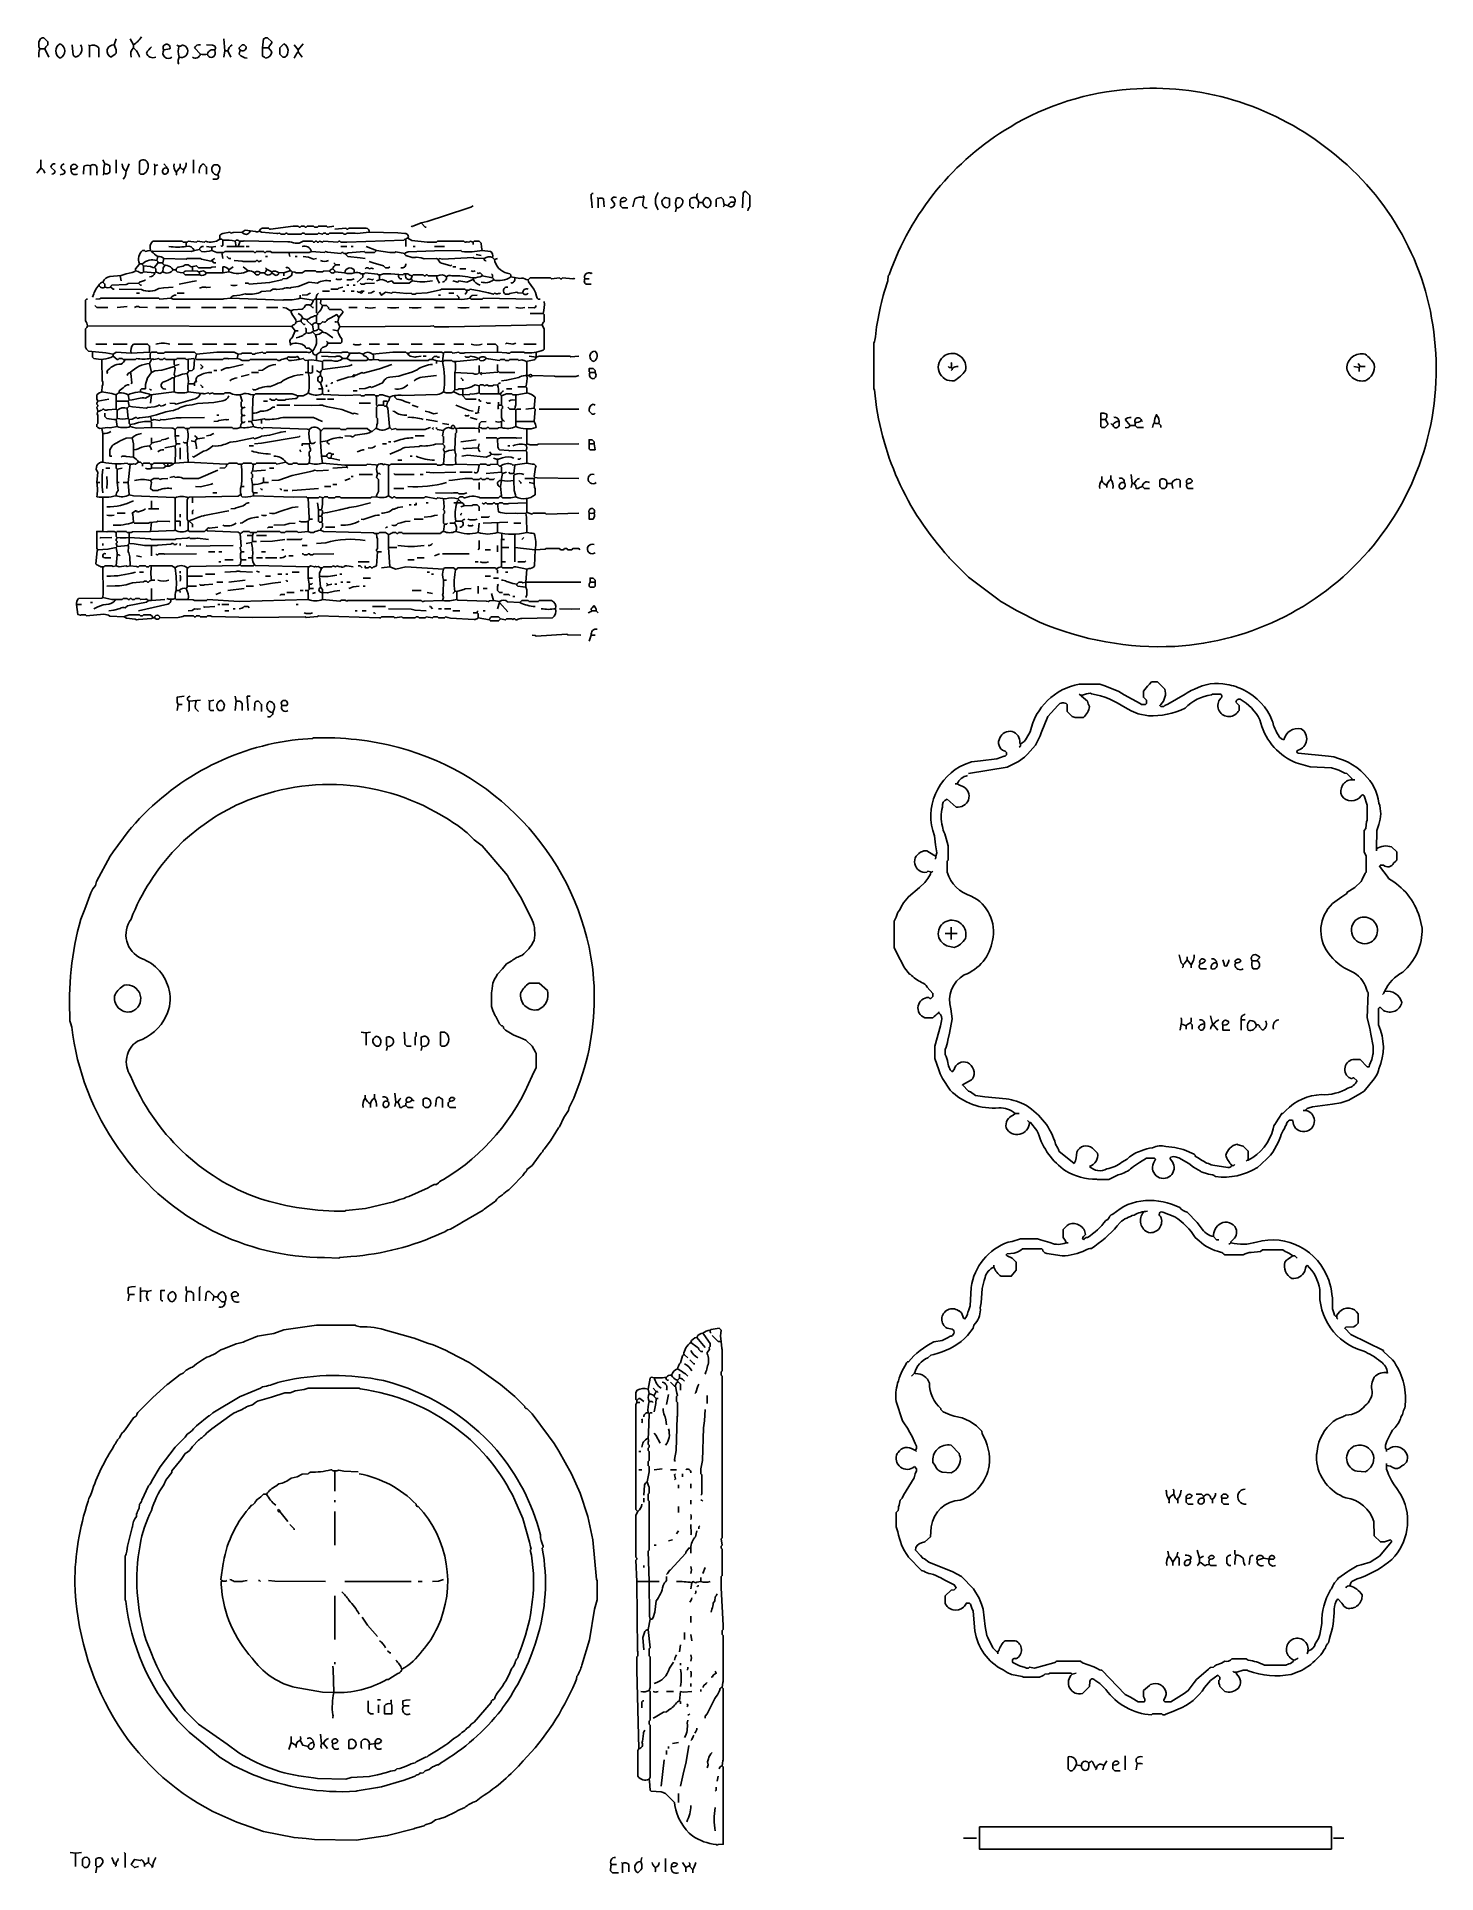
# Model space of a CAD drawing. Extents: x 107 to 1483, y 145 to 1950.
import ezdxf

# ---------------------------------------------------------------- set-up
doc = ezdxf.new("R2010")
doc.units = 0
doc.layers.get('0').update_dxf_attribs({"linetype": 'CONTINUOUS'})

msp = doc.modelspace()

# ---------------------------------------------------------------- linework, layer by layer
at = {"color": 7, "linetype": 'CONTINUOUS'}
for points in [[(114, 1949), (118, 1945), (118, 1942), (116, 1940), (115, 1938), (119, 1930)], [(335, 1939), (336, 1941), (338, 1944), (338, 1945), (334, 1949)], [(110, 1938), (115, 1938)], [(142, 1942), (143, 1932), (145, 1930)], [(159, 1930), (159, 1941), (158, 1942)], [(168, 1930), (168, 1939)], [(180, 1930), (184, 1933), (185, 1934), (185, 1937), (183, 1942), (185, 1948)], [(202, 1939), (202, 1942), (199, 1948)], [(238, 1938), (232, 1937)], [(262, 1939), (268, 1933)], [(279.94, 1941.58), (274, 1942)], [(291, 1930), (292, 1936), (291, 1948)], [(292, 1936), (295, 1936)], [(298, 1930), (295, 1936)], [(306, 1933), (307, 1937), (306, 1938), (306, 1939), (309, 1942), (311, 1942), (313, 1940)], [(329.952941, 1947.788235), (329, 1939), (329, 1931), (330.9, 1929.8), (332, 1929)], [(338.2, 1935.1), (335, 1939), (329, 1939)], [(350, 1943), (347, 1940), (346, 1939), (346, 1933), (349, 1930), (351, 1930)], [(364, 1937), (360, 1942)], [(360, 1929), (361.2, 1930.9)], [(364, 1935), (364, 1937), (369, 1943)], [(368, 1930), (364, 1935)], [(246, 1923), (246.5, 1924), (246, 1925), (246, 1927), (247, 1930)], [(107, 1816), (111, 1821), (111, 1829)], [(154, 1823), (153.430769, 1821.946154), (153, 1815)], [(160, 1814), (160, 1823)], [(174, 1825), (172, 1829)], [(179, 1817), (179, 1823)], [(185, 1816), (185, 1829)], [(195, 1818), (198, 1825)], [(208, 1827), (208, 1816), (209, 1815), (212, 1815)], [(222, 1814), (223, 1815), (223, 1823), (223, 1824), (222, 1825)], [(223, 1823), (226, 1824)], [(235, 1821), (235, 1822), (232, 1825)], [(244, 1817), (248, 1822), (248, 1825)], [(261, 1816), (261, 1829)], [(274, 1815), (274, 1822), (271, 1825)], [(281, 1824), (285, 1824), (287, 1822)], [(125, 1818), (121, 1822)], [(130, 1814), (131, 1815)], [(134, 1819), (133, 1819), (131, 1821)], [(166, 1814), (166, 1822)], [(172, 1814), (173, 1815), (173, 1816)], [(252, 1820), (250, 1820), (248, 1822)], [(251, 1816), (252, 1820)], [(280, 1810), (284, 1810)], [(285.2, 1814.9), (285, 1814)], [(653, 1782), (652.560976, 1789.95122), (652, 1791), (652, 1795), (653, 1796), (654, 1796)], [(659, 1791), (658, 1792)], [(659, 1782), (659, 1791)], [(665, 1783), (664.058824, 1790.764706)], [(675, 1786), (671.588235, 1790.352941)], [(688, 1782), (683, 1782), (681, 1784), (681, 1788)], [(693, 1783), (694.924528, 1790.735849)], [(704, 1792), (704, 1793), (703, 1794)], [(727, 1782), (729, 1784), (729, 1791), (725, 1792)], [(753, 1782), (751, 1782), (749, 1784), (749, 1790)], [(756, 1791), (756, 1795), (757, 1796)], [(757, 1782), (758, 1787)], [(758, 1787), (762, 1787)], [(775, 1783), (775, 1790), (776, 1791), (780, 1792), (782, 1790), (782.384615, 1786.076923), (783, 1785), (783, 1784), (782, 1783)], [(808, 1783), (808, 1794), (804, 1798), (803, 1798), (802, 1797), (801.464602, 1795.969027), (801, 1782)], [(475, 1764), (476, 1763.5), (485, 1767), (490.932432, 1768.405405), (529.9, 1781.3), (532.9, 1782.3)], [(707, 1782), (705, 1782), (703, 1784)], [(735, 1778), (736, 1782)], [(783, 1785), (787, 1784)], [(287, 1751), (287, 1755), (288.9, 1756.2), (290.067568, 1756.594595), (297, 1758), (298, 1757), (300.044554, 1757.554455), (309, 1758), (310.9, 1759.2), (312, 1760), (321.946154, 1758.569231)], [(287, 1751), (289, 1751), (290, 1750)], [(468.946154, 1756.569231), (462.053846, 1757.430769), (434, 1758), (422.040984, 1756.54918), (420, 1757), (412, 1757), (411, 1756), (409, 1756), (408, 1757), (395, 1757), (394, 1756), (392, 1756), (391, 1757), (389, 1757), (388, 1756), (384, 1757), (383, 1756), (371, 1756), (370, 1757), (368, 1757), (367, 1756), (354, 1756), (353, 1757), (352, 1757), (351, 1756), (347, 1756), (346, 1757), (344, 1756.5), (342.970817, 1756.533074), (328.102389, 1757.870307), (326, 1759)], [(329, 1762), (335, 1762), (336, 1761), (337, 1761), (359, 1764), (364, 1764), (365, 1763), (366, 1763), (367, 1764), (370, 1764), (371, 1763), (372, 1763), (373, 1764), (379, 1764), (380, 1763), (383, 1763), (384, 1764), (392, 1764), (393, 1763), (399, 1764)], [(361, 1747), (365, 1747), (369, 1749), (378, 1749), (379, 1748), (380, 1748), (381, 1749), (382, 1749), (383, 1748), (384, 1748), (385, 1749), (388, 1748), (389, 1749), (403, 1748), (404, 1749), (405, 1749), (406, 1748), (412, 1748), (468, 1750), (469, 1751), (470, 1751), (471, 1752), (472, 1752)], [(431, 1762), (414, 1762), (413, 1761), (412, 1761), (411, 1762), (400, 1761)], [(470, 1744), (470, 1751)], [(545, 1740), (544.384615, 1743.076923), (544, 1747), (542, 1749), (537, 1749), (536, 1748), (533, 1749), (532, 1748), (530, 1748.5), (529, 1748), (528, 1748), (527, 1749), (501, 1749), (500, 1748), (491, 1748), (475.9, 1749.8), (472, 1752)], [(490, 1763), (489, 1763), (485, 1767)], [(211, 1740), (213, 1740), (214, 1739), (216.088235, 1739.647059), (219, 1740), (220, 1739), (220.9, 1739.2), (259, 1739), (262, 1740), (267, 1741)], [(220, 1739), (219, 1740)], [(221, 1749), (250, 1749), (251, 1748), (255, 1748), (256, 1749), (264, 1748), (265, 1749), (272, 1748), (273, 1749)], [(223, 1718), (224, 1719), (224, 1722), (223, 1723), (223, 1724), (225.8, 1727.1), (226, 1728), (226, 1729), (225, 1730), (226, 1734)], [(254, 1744), (254, 1748)], [(267, 1741), (269, 1739)], [(279, 1740), (279, 1743)], [(279, 1740), (284, 1738), (291, 1738), (292, 1739), (320, 1739), (321, 1738), (322, 1738), (323, 1739), (330, 1739), (331, 1738), (332, 1738), (333, 1739), (337, 1739), (338, 1738), (375, 1738), (377, 1739), (390, 1738), (391, 1739), (393.037931, 1738.455172), (406, 1737), (407, 1738), (408, 1738), (409, 1737), (412, 1737), (413.035294, 1737.541176), (429, 1739), (430, 1738), (439, 1738), (441, 1740)], [(288, 1745), (289, 1744), (290, 1745), (290, 1750)], [(290, 1732), (289, 1738)], [(294, 1744), (303, 1744), (305, 1744), (311, 1744)], [(298, 1732), (296, 1732), (294, 1734)], [(302, 1749), (303, 1750), (305, 1750), (306, 1749), (310, 1749), (311, 1749.5), (353.988649, 1748.511892)], [(303, 1744), (302, 1749)], [(305, 1744), (307, 1749)], [(313, 1744), (316, 1744)], [(332, 1734), (334, 1734)], [(356, 1734), (355, 1738)], [(361, 1734), (363, 1734)], [(382, 1732), (379, 1731.5), (374.1, 1733.3), (369, 1734)], [(430, 1732), (424.9, 1732.7), (413, 1734), (411, 1736), (411, 1737)], [(416, 1744), (418, 1744)], [(431, 1744), (441, 1740), (454, 1738), (459, 1738), (460, 1738.5), (469, 1737)], [(469, 1737), (469, 1736), (470, 1735), (476, 1733), (479, 1733), (480, 1733.5), (484.923077, 1732.615385), (487.9, 1731.7), (500, 1732), (502, 1731), (503, 1732), (506, 1731.5), (536, 1733), (537.040984, 1732.45082), (547, 1732)], [(472.017808, 1738.519178), (497.982192, 1739.480822), (524, 1740), (525, 1739)], [(477, 1744), (479, 1744)], [(498, 1744), (508, 1744)], [(536, 1746), (536, 1748)], [(544, 1735), (539, 1736)], [(545, 1740), (553, 1739)], [(555, 1733), (557, 1731), (557.3, 1729.1)], [(179.037931, 1714.544828), (189.962069, 1715.455172), (195, 1717), (200.932432, 1718.405405)], [(190, 1710), (189, 1715)], [(204, 1720), (204, 1722), (207.8, 1726.1), (208, 1727)], [(208, 1727), (211, 1727)], [(209, 1718), (211, 1718), (212, 1719), (223, 1718), (224, 1719), (226.9, 1717.8), (228, 1717.5), (231, 1719), (231.384615, 1722.923077), (232.8, 1725.1), (233, 1726)], [(212, 1719), (212, 1725), (211, 1726), (211, 1727)], [(223, 1723), (221.2, 1723.4), (218.835294, 1724.258824), (212, 1725)], [(226, 1728), (231, 1728)], [(232, 1732), (231, 1728), (231, 1727), (232, 1726), (235.1, 1725.3)], [(283, 1728), (281, 1728), (279, 1730), (278.2, 1729.6), (269.053846, 1731.430769), (268, 1732), (255, 1732), (254, 1731.5), (232, 1732)], [(241, 1721), (244, 1721), (244, 1720), (245, 1719), (248.088235, 1718.352941), (251, 1718), (252, 1719), (253.053846, 1719.569231), (260, 1720), (264.932432, 1719.594595), (266, 1719), (271, 1720), (274, 1718), (290, 1718), (296, 1719)], [(246.067568, 1723.594595), (250.932432, 1724.405405), (253, 1726), (256, 1726), (259, 1724), (264, 1725), (266, 1723), (271, 1723), (278, 1723), (279.076923, 1723.615385), (283, 1724)], [(251, 1718), (253, 1716), (267, 1716)], [(260, 1720), (260, 1724)], [(267, 1716), (267, 1719)], [(290, 1718), (290, 1724)], [(296, 1719), (296, 1721), (300, 1724)], [(301, 1730), (308.95122, 1729.560976), (310, 1729), (322, 1729), (323, 1730), (324, 1730), (325, 1729), (326, 1729), (328, 1730)], [(310, 1724), (315, 1720)], [(312, 1708), (315, 1708), (316, 1707), (335.972414, 1708.468966), (348, 1711), (349, 1712), (352.923077, 1712.384615), (357, 1715), (357.647059, 1716.088235), (358, 1719)], [(327, 1718), (331, 1718)], [(332, 1723), (333, 1722), (333, 1721)], [(338, 1719), (338, 1718), (341.3, 1715.6)], [(345, 1718), (350.94, 1718.42), (356, 1720)], [(350, 1715), (350, 1718)], [(356, 1720), (357, 1720), (358, 1719), (360.911765, 1718.647059), (362, 1718), (368, 1718), (369.9, 1719.2), (371, 1720), (381, 1720), (382, 1719), (388, 1719), (389.06, 1719.58), (395, 1720)], [(400, 1719), (400, 1720), (398, 1722)], [(401, 1726), (399, 1728)], [(400, 1719), (410, 1718)], [(401, 1726), (405, 1726)], [(419, 1721), (419, 1718)], [(426, 1717), (429, 1717), (430, 1718), (441.95122, 1716.560976), (443, 1716), (445, 1716), (448, 1717), (455, 1717), (467, 1716), (468, 1717), (472, 1717)], [(430, 1722), (431, 1723), (433, 1723), (434, 1722), (436, 1722.5), (438, 1722)], [(454, 1724), (453, 1723), (450, 1723), (447.846154, 1724.769231), (437.9, 1727.7), (434, 1729)], [(444, 1711), (444, 1716)], [(476, 1710), (476, 1711), (475, 1712), (476, 1715)], [(476, 1715), (477, 1716), (487, 1716), (488, 1715), (489, 1715), (490, 1716), (491, 1716), (492, 1715), (501, 1715)], [(515, 1726), (514, 1725), (504, 1728), (502, 1730), (502, 1731)], [(516, 1724), (519, 1724)], [(523, 1722), (529, 1722)], [(555, 1713), (545, 1715), (545, 1716), (543, 1718), (541, 1717.5), (540, 1718)], [(556, 1711), (556, 1712), (555, 1713), (555, 1716), (554, 1717)], [(557, 1731), (560, 1732)], [(572, 1717), (573, 1716), (573, 1714), (582, 1712.5)], [(652, 1717.5), (653, 1718)], [(945, 1716), (944, 1715), (943.594595, 1710.067568), (940.352941, 1699.911765), (939.2, 1695.9), (937.384615, 1688.923077), (936.615385, 1685.076923), (932.45082, 1664.959016), (931.54918, 1655.040984)], [(174, 1704), (174, 1707), (172, 1709)], [(180, 1704), (180, 1705), (181, 1706), (194.969027, 1706.464602), (196, 1707), (197.040984, 1707.54918), (207, 1708), (208, 1709), (212.923077, 1710.384615), (214, 1711)], [(183, 1702), (182, 1702), (180, 1704)], [(188, 1702), (209.979245, 1701.522642)], [(205, 1698), (208, 1698)], [(210, 1706), (209, 1706), (207, 1708)], [(227.067568, 1702.594595), (231.932432, 1703.405405), (241, 1704)], [(245, 1698), (252, 1698)], [(247, 1707), (260.076923, 1709.615385), (264, 1710)], [(267, 1703), (270, 1704), (273, 1704), (274, 1703.5), (278, 1704)], [(312, 1697.5), (313, 1697), (319, 1697), (321, 1697.5)], [(328.044554, 1699.554455), (336.955446, 1700.445545), (339, 1702), (342, 1702), (343, 1701.5), (348.932432, 1702.405405)], [(356, 1703), (357.053846, 1703.569231), (363.946154, 1704.430769), (375, 1709), (383, 1708)], [(368, 1696), (372.932432, 1696.405405), (375.1, 1697.8), (376, 1698)], [(388, 1700), (395, 1700)], [(396, 1702), (403, 1702), (404, 1703), (408, 1704)], [(408, 1700), (410, 1700)], [(412, 1711), (412.9, 1711.2), (416, 1711), (419, 1712)], [(412, 1706), (414, 1706)], [(416, 1700), (419, 1700)], [(418, 1706), (420, 1706)], [(422, 1709), (428, 1714)], [(422, 1700), (423, 1699), (425, 1699), (426, 1700), (429, 1700)], [(425, 1708), (426, 1707), (429, 1707), (430.044554, 1707.554455), (439, 1708)], [(432, 1711), (433, 1712), (437, 1711), (438, 1712)], [(433, 1698), (435.911765, 1698.352941), (438.1, 1699.8), (439, 1700)], [(441, 1710), (444, 1711), (446.911765, 1711.352941), (450.9, 1709.8), (452, 1709), (456, 1710), (458, 1708), (473, 1708), (474.9, 1709.2), (476, 1710)], [(444, 1699), (446, 1696), (450, 1699), (456, 1698), (457, 1699), (470.964706, 1697.541176), (475, 1698), (476, 1697), (479, 1697), (480.037931, 1697.544828), (490.962069, 1698.455172), (503.94, 1701.42), (505, 1702), (522, 1702), (528, 1702), (529, 1701), (532, 1701), (533, 1702), (542.053846, 1700.430769), (551.206897, 1698.517241), (556, 1697), (557, 1698), (559, 1697.5)], [(512, 1698), (517, 1698)], [(516, 1710), (521, 1709), (522, 1710), (530, 1709), (535, 1711), (536, 1712)], [(536, 1712), (536, 1713)], [(585, 1698), (580.067568, 1698.405405), (579, 1699), (572.076923, 1697.615385), (571, 1697), (568, 1697)], [(588.1, 1711.3), (590, 1711), (591, 1712), (592, 1713), (612, 1713), (613, 1712), (621, 1713), (622, 1712), (623, 1712), (624, 1713), (634, 1712), (635, 1712.5), (636, 1712)], [(602, 1692), (600, 1692), (599, 1693), (598.384615, 1695.076923), (597.4, 1698.8), (595.76, 1701.82), (590.441176, 1709.264706), (590, 1711)], [(646, 1712), (650, 1712)], [(652, 1707), (647, 1707)], [(155, 1671), (155, 1691), (156, 1692), (157, 1692)], [(177, 1684), (166, 1684), (164, 1686)], [(165, 1692), (168.923077, 1692.384615), (170, 1693), (227, 1693), (228, 1692), (239, 1693), (241, 1692), (290, 1692), (291.053846, 1692.569231), (298, 1693), (349, 1691), (350.030973, 1691.535398)], [(186, 1684), (196, 1685)], [(203, 1684), (205, 1685), (207, 1685), (208.04878, 1684.439024), (216, 1684)], [(224, 1684), (237, 1684)], [(244, 1684), (258, 1684)], [(269, 1684), (283, 1684)], [(290, 1684), (303, 1684)], [(311, 1684), (324, 1684)], [(333, 1684), (344, 1684)], [(349, 1684), (352.689655, 1683.275862), (356, 1681), (358, 1681), (359.044554, 1681.554455), (367.955446, 1682.445545)], [(366, 1693), (366, 1696)], [(366, 1693), (379, 1691), (380, 1692), (382, 1692), (522, 1692)], [(376, 1686), (378, 1684), (379, 1684)], [(383, 1678), (382, 1679), (382, 1692)], [(388, 1686), (386, 1688), (386.2, 1691.1), (386, 1692)], [(405, 1665), (403, 1670), (404, 1674), (408, 1679), (408, 1680), (406, 1682), (395, 1682), (394, 1683), (394, 1684), (392, 1686), (388, 1686)], [(414, 1684), (422, 1684)], [(498, 1684), (508, 1684)], [(502, 1696), (504, 1696)], [(522, 1692), (522, 1694), (520, 1696)], [(533, 1693), (534, 1692), (545, 1692), (546, 1693), (594, 1692)], [(535.067568, 1695.594595), (540, 1696)], [(543, 1684), (552, 1684)], [(560, 1684), (571, 1684)], [(590, 1684), (596, 1683.5)], [(155, 1663), (155, 1645), (156, 1643), (158, 1641), (175.076923, 1639.384615), (182, 1638), (183.9, 1639.2), (185, 1640), (200, 1639), (218, 1640), (219, 1639), (220, 1640), (225, 1640), (226, 1639), (232, 1639), (233, 1640), (262, 1640), (264, 1638), (284, 1640), (301, 1640), (305, 1638), (307.911765, 1638.352941), (309, 1639), (318, 1639), (319, 1638), (321, 1638), (322.076923, 1638.615385), (329, 1640), (330, 1639), (332, 1639), (333, 1640), (341, 1640), (373, 1640)], [(358, 1654), (361, 1661), (358, 1665), (357.1, 1665.2), (157, 1666)], [(358, 1665), (358, 1666), (359, 1667), (360, 1667)], [(362, 1670), (361.6, 1671.8), (359.769231, 1674.846154)], [(361, 1661), (364, 1661)], [(362, 1670), (367, 1671)], [(371, 1668), (370, 1667), (367, 1670), (367, 1671)], [(372, 1659), (372, 1663), (371, 1664)], [(379, 1661), (378, 1667), (377, 1667), (373, 1671), (373, 1672)], [(376, 1674), (378.1, 1674.8)], [(378, 1660), (379, 1661)], [(382, 1669), (382, 1676), (383, 1677), (383, 1678)], [(382, 1669), (383, 1668), (386, 1668), (388, 1670), (390, 1669.5)], [(384, 1663), (384, 1668)], [(393, 1672), (396.1, 1673.8), (402, 1677), (404, 1674)], [(393, 1649), (406, 1649), (407, 1650), (407, 1653), (405.76, 1654.82), (403.6, 1658.3), (403, 1661)], [(604, 1667), (512, 1665), (498, 1665), (497, 1666), (493.994507, 1665.494383), (405, 1665), (403, 1661), (398, 1662)], [(592, 1678), (605, 1678)], [(606, 1670), (606, 1677), (605, 1678)], [(605, 1642), (606, 1643), (606, 1663)], [(165, 1648), (176, 1648)], [(182, 1648), (196, 1648)], [(202, 1648), (216, 1648), (218, 1646), (218, 1640)], [(246, 1648), (260, 1648)], [(270, 1648), (284, 1648)], [(291, 1648), (303, 1648)], [(314, 1648), (325, 1648)], [(332, 1648), (343, 1648)], [(356, 1647), (357, 1648)], [(371, 1646), (371, 1645), (372, 1644), (375, 1644), (377, 1642), (377, 1641), (378, 1641)], [(381, 1657), (378, 1660)], [(386, 1640), (386.352941, 1642.911765), (388.076923, 1644.615385), (391.6, 1645.8)], [(393, 1649), (393, 1650), (392, 1651)], [(434, 1648), (444, 1648)], [(452, 1648), (463, 1648)], [(475, 1648), (486, 1648)], [(497, 1648), (508, 1648)], [(517, 1648), (527, 1648)], [(560, 1640), (560, 1646), (558, 1648), (550, 1648)], [(568, 1648), (569, 1649), (575, 1648), (578, 1649)], [(586, 1648), (598, 1648)], [(930, 1649), (930, 1604), (930.647059, 1602.911765)], [(162, 1640), (162, 1635), (163, 1634)], [(171, 1601), (171.42, 1606.94), (172, 1608), (172, 1611), (171.476289, 1612.021649), (171, 1633)], [(182, 1638), (182, 1636), (186, 1633), (187, 1633), (188, 1634), (191, 1634), (192, 1633), (204, 1633), (205, 1634)], [(220, 1620), (218, 1629), (220, 1633)], [(219, 1634), (220, 1633), (221, 1633.5), (222, 1633), (227, 1634), (228, 1633), (231, 1633), (232, 1634), (233, 1634), (234, 1633), (244, 1633), (245, 1634), (253, 1634), (254, 1633), (261, 1634), (262, 1633), (263, 1634), (264, 1633), (290, 1633), (291, 1634), (295, 1634), (296, 1633.5), (304, 1634)], [(220, 1620), (223.053846, 1621.569231), (229.946154, 1622.430769), (236.911765, 1624.352941), (242, 1626), (243, 1627), (247, 1628)], [(242, 1601), (242, 1615), (243, 1616), (242, 1618), (243, 1624), (242, 1626), (243, 1627), (242, 1628), (242, 1633)], [(255, 1619), (257, 1622), (256, 1623), (256, 1633)], [(261.554455, 1624.044554), (262, 1633)], [(263, 1634), (264, 1638)], [(268, 1624), (269, 1624), (270, 1625), (270, 1626), (268, 1628)], [(296.1, 1624.7), (310, 1628)], [(304, 1634), (305, 1638)], [(309, 1632), (316, 1632), (317, 1633), (343, 1633), (344, 1632), (346, 1632)], [(325, 1622), (328.923077, 1622.384615), (333, 1625)], [(353, 1634), (354, 1635), (355, 1635.5), (356, 1635), (362, 1635), (363, 1636), (365, 1634), (365, 1633), (369, 1634), (371, 1632), (377.067568, 1632.405405), (382, 1632), (388, 1631), (389, 1632), (397, 1632)], [(355, 1632), (353, 1634)], [(374, 1620), (374, 1632)], [(378, 1620), (378, 1627)], [(382, 1632), (382, 1637)], [(386, 1640), (405.977376, 1639.524887), (408, 1640), (413, 1640), (414, 1639), (423, 1639), (423.8, 1639.4), (428, 1638)], [(387, 1636), (399.967005, 1635.538071), (402, 1636), (405, 1636), (408, 1634), (412, 1634), (413.9, 1632.8), (415, 1632), (431, 1632), (433, 1633)], [(388, 1623), (388, 1631)], [(388, 1623), (412.94, 1626.42)], [(402, 1612), (413.067568, 1615.594595), (418, 1616), (419, 1616), (420, 1617), (427, 1620), (428, 1619.5), (444.088235, 1623.647059), (456, 1628)], [(412, 1634), (415, 1639)], [(428.5, 1636.5), (428, 1638)], [(437, 1638), (457, 1640), (470, 1640), (471, 1639), (473, 1639), (474, 1640), (505, 1640), (507, 1639), (508, 1640), (515, 1640), (516, 1639), (522, 1640), (523, 1639), (527, 1639), (528.014679, 1639.515596), (560, 1640), (568.955446, 1639.554455), (570, 1639), (572, 1639), (573, 1640), (586, 1640), (587, 1639.5)], [(438, 1633), (438, 1637), (437, 1638)], [(438, 1633), (442.932432, 1632.594595), (444, 1632), (492, 1632), (493, 1633), (496, 1633)], [(485, 1636), (480.067568, 1635.594595), (479, 1635), (474, 1636), (472, 1638), (472, 1639)], [(487, 1636), (490, 1636)], [(500, 1629), (500, 1632)], [(501.1, 1635.3), (503, 1635)], [(506, 1631), (507, 1639)], [(506, 1631), (506.9, 1631.2), (508, 1632), (515, 1632), (516, 1631), (520, 1631), (540, 1633), (541, 1634)], [(528, 1636), (529, 1635), (532, 1635), (533, 1636)], [(541, 1634), (542, 1634)], [(542, 1634), (542, 1633), (543, 1632)], [(545, 1619), (544, 1618), (543, 1619), (542, 1620), (542, 1627)], [(549, 1634), (551.044554, 1633.445545), (562, 1632), (563, 1633), (567, 1633), (568, 1632), (571, 1632), (572, 1633), (576, 1633), (580, 1633), (581, 1632), (584, 1632.5)], [(561, 1621), (560, 1622), (560, 1628)], [(588, 1631), (595.932432, 1632.405405)], [(589, 1617), (589, 1631)], [(591, 1636), (598, 1635), (601, 1636), (631, 1636), (632, 1635.5), (640, 1636)], [(598, 1635), (598, 1640)], [(1007, 1624), (1006, 1625), (1004, 1625), (1003, 1626)], [(1402, 1626), (1407, 1625), (1408, 1626), (1413, 1626)], [(1407, 1621), (1407, 1625), (1408, 1626), (1406, 1629)], [(176, 1619), (176.5, 1620), (176, 1621)], [(200, 1609), (200.5, 1610), (199.560976, 1618.95122), (199, 1620)], [(232.9, 1611.2), (236.1, 1612.7)], [(240.1, 1614.7), (242, 1615), (243, 1616), (246.1, 1616.8)], [(256, 1609), (262, 1609)], [(262, 1607), (262, 1609)], [(270, 1605), (270, 1606), (268, 1608)], [(281, 1622), (284, 1622)], [(308, 1616), (316, 1618)], [(318, 1620), (325, 1620)], [(336.946154, 1606.430769), (341.9, 1608.3)], [(371, 1620), (374, 1620)], [(386, 1617), (386, 1620)], [(388, 1599), (388, 1604), (386, 1610)], [(392, 1606), (392, 1608)], [(396, 1609), (397, 1610), (398, 1610)], [(436, 1605.5), (440.911765, 1607.352941), (447, 1610), (449, 1613)], [(454.044554, 1615.554455), (462.955446, 1616.445545), (465.9, 1617.3), (467.088235, 1617.647059), (475.9, 1620.3), (481.1, 1622.8)], [(486.037931, 1615.544828), (500, 1617)], [(517, 1601), (517, 1602), (518, 1603), (518, 1620)], [(518, 1620), (536, 1619)], [(526, 1612), (526, 1613), (524, 1615)], [(538, 1608), (542, 1607), (543, 1608), (546, 1608), (547, 1607), (550, 1608), (551, 1607), (555, 1607), (556.076923, 1607.615385), (560, 1608)], [(542, 1600), (542, 1607)], [(543, 1619), (544, 1620), (545, 1619), (559.955446, 1620.445545), (561, 1621), (562, 1620), (577, 1620)], [(564, 1612), (568.932432, 1612.405405), (580.9, 1615.2), (582.1, 1615.8)], [(589, 1617), (591, 1617)], [(594, 1617), (615.979245, 1616.522642), (617, 1616), (637, 1616), (640, 1617)], [(656, 1620), (656, 1622), (654, 1624), (650, 1624), (650, 1621), (651, 1620)], [(651, 1620), (656, 1620)], [(1006, 1622), (1007, 1623), (1007, 1624)], [(186, 1567), (179.067568, 1565.594595), (177, 1566), (169, 1565), (167, 1566), (166, 1567), (166, 1569), (167, 1570), (167, 1578), (166.5, 1579), (167, 1582), (166, 1586), (167, 1587), (167, 1588), (166, 1589), (166, 1590), (167, 1592), (166.8, 1592.9), (166, 1594), (166, 1598), (168.1, 1599.7), (171, 1601), (180.95122, 1599.560976), (182.9, 1598.8), (185, 1598)], [(167, 1592), (178, 1594)], [(186, 1567), (185, 1574), (186, 1575), (186, 1583), (185, 1584), (185, 1592), (185, 1598)], [(185, 1592), (197, 1592), (198, 1593), (200.911765, 1593.352941), (207.076923, 1594.615385)], [(188, 1600), (188, 1602), (192, 1605)], [(197, 1598), (199, 1599)], [(198, 1587), (197, 1592), (198, 1593), (197, 1598)], [(209, 1601), (209, 1603), (210, 1604), (214, 1604)], [(209, 1601), (213.923077, 1599.615385)], [(214, 1595), (218, 1597), (219, 1598)], [(220, 1603), (219, 1603), (218, 1604)], [(219, 1598), (242, 1601)], [(219, 1590), (220, 1598)], [(227, 1588), (228, 1588), (229, 1587)], [(238, 1590), (242.932432, 1589.594595), (244, 1589), (260.088235, 1593.647059), (262.911765, 1594.352941)], [(248.1, 1585.7), (249.9, 1586.3), (254.06, 1587.58), (259.94, 1588.42), (265.027586, 1589.531034), (280.972414, 1590.468966), (289.923077, 1592.384615)], [(256, 1601), (268.962069, 1599.544828)], [(272, 1599), (276, 1600), (277, 1599), (280, 1600), (281, 1599), (291, 1599), (292, 1600), (297, 1600), (298.06, 1599.42)], [(309, 1585), (308.8, 1585.9), (308, 1587), (308, 1591), (309, 1592), (307, 1598)], [(319, 1604), (320, 1603), (322, 1603)], [(319, 1598), (321, 1598), (322, 1599), (358, 1599), (361.911765, 1597.647059), (363, 1597), (369, 1597), (373, 1599), (374, 1600)], [(319, 1573), (319, 1580), (319.464602, 1593.969027), (320, 1598)], [(330, 1592), (334, 1592)], [(336, 1594), (336.9, 1593.8), (338, 1593), (341, 1593), (342, 1594), (343, 1594), (344, 1593), (351, 1593), (352.044554, 1593.554455), (360.955446, 1594.445545)], [(343, 1588), (356, 1588)], [(388, 1588), (385, 1588), (376.973846, 1587.529231), (360, 1588)], [(382, 1594), (391, 1594)], [(384, 1604), (388, 1604)], [(454, 1596), (447, 1598), (444, 1598), (443, 1597), (440, 1597), (439, 1598), (430, 1598), (429, 1597), (426, 1597), (425, 1598), (410.979245, 1597.522642), (389.020755, 1598.477358), (388, 1599)], [(393, 1594), (399, 1594)], [(394, 1601), (394, 1603)], [(418, 1602), (422, 1602)], [(424, 1604), (429.94, 1604.42), (432.9, 1605.3)], [(424, 1590), (435, 1590)], [(436, 1562), (436.9, 1562.2), (440, 1565), (441, 1565), (441.384615, 1568.923077), (442, 1570), (442, 1575), (441, 1576), (441, 1586), (442, 1587), (441, 1588), (441, 1597)], [(442, 1587), (443, 1588), (448, 1588), (449, 1587), (451, 1587)], [(448, 1588), (448, 1592), (451, 1592), (452, 1591)], [(452, 1591), (451, 1587), (452.115068, 1584.906849), (453.8, 1566.9), (454, 1566), (456, 1564), (460, 1565), (461, 1564), (489, 1564)], [(461, 1594), (459, 1596), (459, 1597)], [(500.986134, 1598.485318), (467.013866, 1597.514682)], [(474, 1590), (468.9, 1591.7)], [(482, 1586), (476, 1588)], [(539, 1594), (529, 1594), (526, 1597), (526, 1598), (522.2, 1598.6), (517, 1601)], [(518, 1603), (520.911765, 1603.352941), (522, 1604)], [(536, 1582), (532.2, 1582.6), (519, 1588)], [(526, 1604), (526, 1598), (528.911765, 1598.352941), (532, 1598), (533, 1599)], [(542, 1600), (543, 1599), (561, 1599), (563, 1599)], [(553, 1590), (550, 1590), (549, 1591)], [(561, 1588), (561, 1591)], [(561, 1588), (564, 1588)], [(564, 1566), (564, 1572), (565, 1573), (564, 1576), (564, 1584), (565, 1585), (565, 1587), (564, 1588), (564, 1597), (563, 1598), (563, 1599)], [(569, 1604), (574, 1604)], [(571, 1592), (573, 1593), (575.088235, 1593.352941), (578, 1593)], [(589, 1600), (588.1, 1599.8), (579, 1598), (575, 1598), (574, 1599)], [(578, 1598), (578, 1593)], [(580, 1606), (588, 1606)], [(589, 1600), (589, 1605), (588, 1606)], [(596, 1572), (597, 1584), (596, 1585), (597, 1596)], [(654, 1589), (656, 1588)], [(172, 1584), (173, 1584), (174, 1583), (176, 1583), (177.04878, 1583.560976), (185, 1584)], [(174, 1580), (174, 1577), (176, 1575)], [(185, 1574), (186, 1575)], [(196, 1585), (198, 1587), (201.035294, 1586.458824), (215, 1585), (216.053846, 1585.569231), (222.946154, 1586.430769)], [(199, 1567), (199, 1569), (198, 1570), (198, 1574), (197, 1575), (196, 1585)], [(197, 1575), (198, 1574), (200.911765, 1574.352941), (202.9, 1575.2), (204, 1576), (205, 1576), (206, 1575), (208.044554, 1575.554455), (216.955446, 1576.445545), (224.923077, 1578.384615), (234.067568, 1581.594595), (238.932432, 1582.405405)], [(220, 1573), (219, 1577)], [(219, 1572), (220, 1573), (222, 1574), (228, 1573), (229, 1574), (232, 1573.5), (242.911765, 1575.352941), (244, 1575.5), (249, 1575.5), (272, 1576)], [(220, 1566), (220, 1571), (219, 1572)], [(281, 1572), (284.923077, 1572.384615), (286, 1573), (293, 1574), (294, 1573.5), (296, 1574)], [(284, 1578), (286, 1578)], [(309, 1585), (312, 1586)], [(309, 1571), (311, 1571), (312, 1572)], [(315, 1572), (318, 1572), (319, 1573), (322.923077, 1573.384615), (331, 1574.5), (332, 1574)], [(328, 1570), (328, 1574)], [(339, 1586), (341, 1586)], [(349, 1576), (379, 1576), (387.1, 1572.2), (388, 1572)], [(423, 1579), (419, 1580), (418.2, 1579.6), (406.932432, 1583.594595), (393.076923, 1586.384615)], [(458.8, 1581.6), (457, 1582)], [(501, 1580), (497, 1579.5), (493.1, 1581.2), (489, 1582)], [(501, 1572), (490, 1574)], [(512, 1569), (506, 1570)], [(540, 1574), (533, 1576)], [(538, 1580), (540, 1580), (541, 1581)], [(542, 1580), (541, 1581), (542, 1587)], [(542, 1561), (542, 1564), (541, 1565), (542, 1566), (542.384615, 1569.923077), (544.067568, 1571.594595), (549, 1572)], [(564, 1572), (565, 1573), (566, 1573), (567, 1572)], [(577, 1584), (572, 1584), (570, 1586)], [(577, 1584), (578, 1583), (578, 1572), (578, 1567)], [(578, 1583), (579, 1584), (583, 1584)], [(578, 1572), (596, 1572)], [(588, 1584), (596, 1585)], [(601, 1584), (640, 1584)], [(656, 1580), (655, 1579), (653, 1579), (650, 1582)], [(1157, 1566), (1160, 1569), (1160, 1570), (1158.2, 1573.1), (1158, 1574), (1158.2, 1574.9), (1159, 1576), (1159, 1579), (1156, 1580), (1153, 1580), (1153, 1574), (1153, 1567), (1154, 1566), (1157, 1566)], [(1153, 1574), (1158, 1574)], [(1163, 1570), (1164, 1569), (1165, 1569)], [(1171, 1568), (1171, 1572)], [(1182, 1568), (1177, 1574)], [(1195, 1566), (1189, 1566), (1187, 1568), (1187, 1571)], [(1193, 1573), (1194, 1572)], [(1210, 1570), (1207, 1570), (1206, 1571)], [(1208, 1578), (1208, 1579)], [(1212, 1566), (1212, 1568), (1210, 1570)], [(172, 1532), (172, 1560), (171, 1565)], [(181, 1538), (179, 1538), (179, 1544), (181.2, 1547.9), (182, 1549), (187.9, 1552.2), (189.1, 1552.8), (195.06, 1555.58), (201, 1556)], [(199, 1569), (203.088235, 1569.647059)], [(239.977376, 1565.524887), (220, 1566), (205.029183, 1565.533074), (201.1, 1566.3), (199, 1567)], [(220, 1551), (220, 1556)], [(220, 1551), (221.9, 1551.3), (229, 1553), (230, 1554)], [(307, 1566), (304, 1565), (300, 1565), (299, 1566), (258, 1566), (257, 1565), (253, 1565), (252, 1566), (245, 1566), (243, 1564)], [(243, 1531), (243.405405, 1543.067568), (243, 1548), (244, 1549), (244, 1550), (243, 1558), (243, 1564)], [(243, 1558), (247, 1558)], [(255, 1551), (252, 1551), (251, 1552)], [(259, 1553), (263, 1552)], [(265, 1555), (272, 1556)], [(274, 1558), (277.923077, 1558.384615), (280.1, 1559.8), (281, 1560)], [(297.06, 1551.58), (302.94, 1552.42), (320, 1556), (321, 1555), (327, 1557), (328.04878, 1557.560976), (335.95122, 1558.439024), (346, 1561), (347.067568, 1561.594595), (352, 1562)], [(321, 1550), (328.1, 1550.8), (365, 1557), (366, 1558)], [(375, 1564), (372.988109, 1564.512485), (330, 1566), (329, 1565), (328, 1565), (327, 1566)], [(436, 1562), (434.153846, 1563.230769), (432, 1565), (412, 1565), (411, 1564), (406, 1564), (405, 1565), (389, 1565), (387, 1563), (386, 1563)], [(388, 1531), (387, 1538), (386, 1552), (386, 1563)], [(386, 1552), (393, 1553)], [(410, 1558), (415.94, 1557.58), (417, 1557), (418, 1557), (419, 1558), (420.053846, 1558.569231), (426.946154, 1559.430769)], [(453, 1552), (455, 1552)], [(458, 1552), (461, 1553)], [(479, 1558), (488, 1558)], [(497, 1564), (496, 1565), (497, 1566)], [(500, 1566), (500, 1565), (501, 1564), (506.1, 1563.2), (507, 1563)], [(507, 1530), (508, 1542), (507, 1544), (507, 1545), (508, 1546), (508, 1548), (506, 1550), (507, 1551), (507, 1557), (506, 1558), (507, 1563)], [(515, 1565), (517, 1565), (518, 1566), (519, 1565), (522, 1565.5), (538, 1565.5), (541, 1565)], [(519, 1565), (518, 1566)], [(519, 1530), (518.594595, 1534.932432), (519, 1540), (518.352941, 1541.088235), (518, 1544), (518.8, 1560.1)], [(524, 1552), (539, 1554)], [(542, 1566), (543.9, 1565.7), (545, 1565), (549, 1565), (550, 1566), (551, 1566), (552, 1565), (560, 1565), (561.088235, 1565.647059), (564, 1566)], [(549, 1556), (559, 1556), (560, 1555), (563, 1556), (578, 1556), (579, 1555.5), (584, 1556)], [(560.439024, 1547.04878), (560, 1555)], [(588, 1549), (589, 1550), (589, 1564)], [(656, 1544), (655, 1550), (655, 1552), (653, 1554), (650, 1554), (650, 1550), (650, 1545), (651, 1544), (656, 1544)], [(1182, 1568), (1187, 1568)], [(190, 1537), (191, 1538), (194, 1538), (195.053846, 1537.430769), (202, 1537)], [(202, 1544), (204.911765, 1544.352941), (206.9, 1545.2), (208.1, 1545.8)], [(202, 1544), (202, 1537)], [(233, 1546), (243, 1548)], [(244, 1550), (248, 1550)], [(248, 1535), (248, 1546)], [(256, 1532), (255, 1551)], [(260, 1538), (261, 1537), (271.088235, 1542.647059)], [(316, 1548), (320, 1548)], [(367, 1542), (366, 1543), (366, 1544)], [(368, 1548), (368, 1550), (375, 1550), (376, 1551)], [(375, 1531), (375.42, 1536.94), (375, 1539), (375, 1542), (376, 1543), (376, 1545), (375.384615, 1546.076923), (375, 1550)], [(387, 1538), (392, 1538)], [(405, 1534), (396, 1536), (394, 1536), (392, 1538)], [(396, 1536), (397, 1540)], [(397, 1540), (399, 1540)], [(422, 1542), (424.1, 1542.8)], [(447, 1550), (451, 1550)], [(454, 1540), (464.911765, 1544.352941)], [(462, 1534), (466, 1534)], [(469.030973, 1546.535398), (482.969027, 1547.464602), (484, 1548)], [(474, 1538), (476, 1538)], [(499.053846, 1549.569231), (506, 1550)], [(508, 1542), (509.9, 1542.3), (512.06, 1543.58), (518, 1544)], [(525, 1538), (531, 1539), (549, 1537), (553, 1539), (554, 1540)], [(526, 1546), (527, 1545), (529.035294, 1545.541176), (541, 1546)], [(541, 1546), (542, 1550)], [(554, 1540), (552, 1542)], [(556, 1536), (559, 1535), (561, 1535), (564.911765, 1536.352941)], [(560, 1530), (560, 1535)], [(588, 1543), (585, 1543.5), (572, 1543), (570.955446, 1543.554455), (562, 1544)], [(570, 1548), (572, 1548)], [(580, 1535), (582, 1535), (583, 1536)], [(589, 1531), (589, 1542), (588, 1543)], [(589, 1550), (592, 1549), (599, 1549), (600.011891, 1549.512485), (640, 1550)], [(650, 1550), (655, 1550)], [(167, 1522), (166, 1512)], [(175, 1526), (179, 1526)], [(176, 1506), (176.42, 1512.06), (176, 1518)], [(187, 1504), (186, 1512), (186, 1525), (185, 1526), (185, 1530)], [(186, 1525), (191, 1526)], [(207, 1532), (204, 1530), (202, 1530.5), (201, 1530), (197, 1530), (196, 1531)], [(198, 1500), (197, 1512), (199, 1530)], [(207, 1532), (209, 1532), (211, 1530), (212, 1531), (218, 1531), (219, 1530), (221, 1530), (222, 1531), (240, 1531), (241, 1530), (242, 1531), (243, 1531), (256, 1532), (293, 1530), (295, 1530), (296, 1531), (304, 1531), (305, 1530), (309, 1530), (310, 1531), (318, 1531), (319, 1530), (322, 1530), (323, 1531), (342, 1531), (343, 1530), (352, 1532)], [(211, 1528), (211, 1530)], [(219, 1514), (222, 1516), (227, 1516), (228, 1515), (230.06, 1515.58), (236, 1516)], [(220, 1526), (220, 1530)], [(220, 1526), (231.964706, 1526.458824), (234, 1528), (236, 1528)], [(234, 1528), (232, 1530), (232, 1531)], [(236, 1528), (236, 1531)], [(238, 1517), (242, 1518), (243, 1517)], [(251, 1516), (266, 1516), (285, 1524)], [(287, 1526), (291.932432, 1526.405405), (293.7, 1528.1), (294, 1530)], [(320, 1499), (320, 1502), (319, 1503), (319, 1510), (318, 1516), (319, 1517), (319, 1520), (318, 1521), (318, 1522), (319, 1523), (320, 1530)], [(319, 1523), (332, 1524)], [(330, 1512), (330, 1517)], [(336, 1526), (340, 1526)], [(338, 1514), (344.946154, 1514.430769), (358, 1519), (374.932432, 1522.405405)], [(375, 1531), (374.1, 1530.8), (373, 1530), (364, 1530), (363, 1531), (359, 1531), (358, 1530), (355, 1530), (352, 1532)], [(380, 1524), (383.037931, 1523.544828), (394, 1524)], [(442, 1529), (440.1, 1529.3), (432, 1530), (431, 1529), (410, 1529), (388, 1531)], [(398, 1526), (412, 1527), (413, 1526)], [(410, 1514), (415, 1516)], [(412, 1527), (412, 1529)], [(416, 1518), (418, 1518)], [(424, 1520), (437, 1520)], [(443, 1503), (443, 1515), (441, 1517), (441.7, 1519.1), (442, 1521)], [(445, 1520), (444, 1521), (442, 1521)], [(507, 1530), (504, 1529), (501, 1529), (500, 1530), (499, 1530), (455, 1530), (454, 1529), (449, 1530), (448, 1529.5)], [(453, 1499), (453, 1529)], [(478, 1520), (459, 1520), (458, 1521)], [(484, 1520), (487, 1520)], [(490, 1522), (497.020755, 1521.522642), (519, 1522)], [(512, 1514), (515.923077, 1514.384615), (528, 1516), (535, 1516), (536, 1515), (542, 1515), (543, 1516), (544, 1516), (545, 1515), (548, 1515), (549, 1516), (551, 1516), (552, 1515), (556, 1515), (557, 1516)], [(563, 1528), (562, 1528), (560, 1530), (553.053846, 1529.569231), (552, 1529), (550, 1529), (549, 1530), (543, 1530), (542, 1529), (541.1, 1529.2), (519, 1530)], [(523, 1522), (535, 1522)], [(540.732759, 1522.543103), (542, 1529)], [(549, 1521), (564, 1522), (565, 1521), (569, 1522)], [(565, 1521), (564, 1522), (564, 1527), (563, 1528)], [(577, 1520), (576, 1521), (572, 1521), (571, 1522)], [(589, 1531), (575, 1529), (574, 1530)], [(576, 1521), (577, 1529)], [(578, 1498), (577.7, 1499.9), (576.45082, 1504.040984), (576, 1514), (576.2, 1514.9), (576, 1519), (577, 1520)], [(587, 1516), (596, 1516), (597, 1517), (598.9, 1516.7), (640, 1516)], [(597, 1500), (597, 1506), (596.384615, 1507.076923), (596, 1511), (596, 1516), (597, 1517), (596, 1518), (597.42, 1526.94), (598, 1528), (596, 1530)], [(1154, 1514), (1154, 1518)], [(1163, 1515), (1163, 1519)], [(1183, 1507), (1184, 1511), (1183, 1520)], [(166, 1512), (169, 1512)], [(186, 1512), (188, 1512)], [(192, 1512), (197, 1512)], [(198, 1500), (202.046291, 1498.948961), (242.1, 1497.2), (243, 1497)], [(219, 1514), (220, 1512), (219, 1506), (221, 1504), (226, 1504), (227.1, 1504.7)], [(256, 1497), (257.009992, 1497.510408), (304.990008, 1498.489592), (307.1, 1499.8), (308, 1500)], [(260, 1492), (260, 1498)], [(263, 1508), (267.932432, 1507.594595), (278.932432, 1510.405405), (280, 1511)], [(280, 1502), (284, 1502)], [(308, 1508), (311, 1508)], [(308, 1500), (308, 1499), (309, 1498)], [(320, 1502), (324, 1502)], [(320, 1499), (320.9, 1498.8), (358.987197, 1497.513495), (372, 1498), (373, 1497), (384, 1497), (385, 1498), (389, 1497), (390, 1498), (393, 1498), (394, 1497), (400, 1497), (401, 1498), (405, 1498), (406, 1497), (435, 1497), (436.067568, 1497.594595), (441, 1498)], [(329, 1505), (328, 1505), (327, 1506)], [(330, 1512), (335, 1512)], [(348, 1505), (347, 1505), (346, 1506)], [(350, 1504), (354, 1504)], [(358, 1504), (358.9, 1504.2), (384, 1506)], [(390, 1508), (396, 1508)], [(398, 1510), (402, 1510)], [(509, 1496), (501, 1497), (500, 1496), (490, 1498), (489, 1498), (488, 1497), (460, 1497), (459, 1498), (458, 1498), (457, 1497), (456, 1497), (453, 1499)], [(458, 1506), (468, 1506)], [(499, 1502), (514.972414, 1501.531034), (517, 1502), (521, 1502), (522, 1501), (527, 1501), (530, 1502)], [(521, 1496), (523, 1498), (526, 1498), (527, 1497), (528, 1497)], [(542, 1505), (542, 1512)], [(563, 1508), (564, 1514)], [(563, 1508), (564, 1499), (564, 1498), (565, 1497)], [(583, 1511), (583, 1512), (581, 1514)], [(596, 1511), (591, 1512)], [(1159, 1507), (1159, 1509)], [(1184, 1511), (1186, 1511)], [(1186, 1511), (1187.482759, 1508.793103), (1188, 1506), (1190, 1506), (1191, 1507), (1194, 1508)], [(1201, 1506), (1196, 1506), (1194, 1508)], [(1211, 1514), (1211, 1508), (1213, 1506), (1216, 1506)], [(1223, 1511), (1218, 1511)], [(1224, 1506), (1223, 1511)], [(1231, 1507), (1231, 1514), (1230, 1515)], [(1244, 1506), (1239, 1506)], [(172, 1464), (172, 1497)], [(186, 1482), (194, 1482)], [(202, 1473), (201.560976, 1480.95122), (201, 1482), (204, 1484), (205, 1484), (206, 1483)], [(217, 1486), (220, 1486), (227, 1486)], [(220, 1486), (220, 1494)], [(243, 1465), (243, 1474), (243, 1497)], [(248, 1478), (248, 1481)], [(256, 1465), (256, 1474), (255, 1476), (255, 1495), (256, 1497)], [(260, 1481), (260, 1484), (261, 1485)], [(270.9, 1479.3), (272.06, 1479.58), (292.076923, 1483.615385), (296, 1484)], [(298, 1486), (301.923077, 1486.384615), (303, 1487), (310, 1489), (312.1, 1490.8)], [(344.9, 1483.3), (346.088235, 1483.647059), (358.06, 1487.58), (364, 1488)], [(374, 1464), (374, 1474), (375, 1475), (375, 1476), (374.8, 1476.9), (374, 1497)], [(388, 1468), (388, 1472), (387, 1473), (385, 1473), (384, 1474), (384, 1479), (384, 1485), (383, 1492)], [(384, 1485), (387, 1485)], [(387, 1479), (388, 1482), (388, 1484), (387, 1485)], [(388, 1482), (392.932432, 1482.405405), (404.9, 1485.3), (406.067568, 1485.594595)], [(414.053846, 1487.569231), (420.946154, 1488.430769), (435, 1492)], [(462.067568, 1487.594595), (467, 1488)], [(473, 1490), (475, 1490)], [(478, 1490), (480, 1490), (480, 1492)], [(488, 1478), (494.946154, 1478.430769), (498.088235, 1479.647059), (501, 1480)], [(490, 1492), (492, 1492)], [(507, 1464), (508, 1471), (507, 1472), (507, 1481), (508, 1482), (508, 1484), (507, 1485), (507.5, 1488), (507, 1496)], [(517, 1492), (520, 1492), (524, 1492)], [(524, 1492), (524, 1493), (522, 1495), (521, 1496)], [(542, 1484), (542, 1488), (540, 1490), (536, 1490), (534.95122, 1489.439024), (527, 1489), (524, 1488)], [(524, 1480), (524, 1481), (525, 1482)], [(543, 1497), (561, 1497)], [(545, 1492), (546, 1491), (547, 1491), (548, 1492), (549, 1492), (550, 1491), (555, 1491), (556, 1492), (557, 1492), (558, 1491), (561, 1491), (562, 1492), (565, 1492), (566, 1491), (570, 1491), (571.024862, 1491.527624), (589, 1492)], [(588, 1482), (580.04878, 1481.560976), (578, 1482), (568.94, 1481.58), (563.06, 1482.42), (560.941176, 1483.235294), (560, 1491)], [(589, 1463), (588.533074, 1477.970817), (588, 1482), (589, 1483), (589, 1492), (589, 1496)], [(640, 1482), (608, 1481), (607, 1482), (595, 1482), (594, 1481), (590.1, 1482.3), (589, 1483)], [(650, 1482), (650, 1476), (654, 1476)], [(243, 1465), (242.1, 1464.8), (219, 1464), (201.024862, 1463.527624), (200, 1463), (196, 1463), (195, 1464), (186, 1464), (185, 1463), (183, 1464), (177, 1464), (176, 1463.5), (172, 1464), (166, 1464), (166, 1447), (167, 1446), (166.45082, 1444.959016), (165, 1432), (166, 1431)], [(185, 1448), (186, 1449), (185, 1452), (186, 1453), (186, 1454), (185, 1455), (185, 1456), (186, 1458), (185, 1459), (185, 1463)], [(199, 1430), (198.554455, 1438.955446), (197.647059, 1442.911765), (197, 1444), (197.2, 1449.1), (197, 1450), (197, 1451), (198, 1452), (198, 1458), (198, 1463)], [(202, 1473), (203, 1472), (217, 1472), (218.053846, 1472.569231), (224.946154, 1473.430769), (226, 1474), (237.1, 1473.8), (238, 1474)], [(219, 1464), (220, 1473)], [(248, 1469), (248, 1474), (243, 1474)], [(256, 1474), (257, 1474)], [(307, 1462), (304.941634, 1463.066148), (275.015593, 1464.483368), (274, 1465), (273.1, 1464.8), (272, 1464), (257, 1464), (256, 1465)], [(260, 1468), (260, 1471), (257, 1474)], [(277, 1467), (285, 1468)], [(307, 1472), (308.9, 1472.3), (311.1, 1473.8)], [(308, 1444), (307, 1448), (308, 1449), (307, 1462)], [(379, 1463), (376, 1463), (374, 1464), (364, 1463), (363, 1464), (352, 1464), (351, 1463), (347, 1463), (346, 1464), (324, 1464), (323, 1463), (317, 1463), (316, 1464), (310, 1464)], [(318, 1453), (319, 1454), (319, 1460), (320, 1463)], [(334, 1467), (335, 1468), (339, 1468)], [(340, 1470), (350.962069, 1470.455172), (355.06, 1471.58), (361, 1472)], [(375, 1476), (378, 1476)], [(384, 1479), (387, 1479)], [(453, 1461), (450, 1463), (444, 1463), (443, 1462), (439, 1462), (437.990204, 1462.510196), (389.03762, 1463.959309), (386, 1465)], [(391, 1468), (400, 1468)], [(426, 1476), (428, 1475.5), (432.9, 1477.3), (435.9, 1478.3)], [(441, 1462), (441.384615, 1458.076923), (442, 1457), (442, 1447), (441, 1446), (441, 1445), (442, 1444), (441.02, 1430.14)], [(450, 1467), (451, 1468), (452, 1468)], [(504, 1462), (467, 1462), (466, 1463), (463, 1463), (462, 1462), (461, 1462), (460, 1463), (457, 1463)], [(462.088235, 1471.647059), (464.911765, 1472.352941), (469.067568, 1473.594595), (474, 1474)], [(478, 1476), (487, 1476)], [(508, 1471), (510, 1471), (511, 1472)], [(513, 1472), (518, 1472)], [(518, 1472), (518, 1473), (519, 1474)], [(519, 1474), (525, 1474)], [(541, 1463), (542, 1472)], [(544, 1478), (551, 1478), (552, 1479)], [(546, 1472), (570, 1473)], [(560, 1463), (560, 1472)], [(576, 1472), (583, 1472)], [(167, 1446), (176.959016, 1446.45082), (185, 1448), (186, 1449), (197, 1450)], [(169, 1458), (170, 1457.5), (181, 1458)], [(172, 1450), (172, 1452)], [(276, 1456), (265.06, 1457.42), (263, 1457), (258, 1457), (257, 1458), (254.962069, 1457.455172), (244.037931, 1456.544828), (243, 1456), (220, 1456), (218.964706, 1456.541176), (198, 1458)], [(198, 1452), (202.932432, 1451.594595), (213, 1450), (225, 1450), (226.032995, 1450.538071), (238.967005, 1451.461929), (240, 1452), (241, 1452), (242, 1451), (244, 1451), (245, 1452)], [(220, 1440), (220, 1450)], [(248, 1450), (248, 1452)], [(254, 1450), (255, 1449.5), (300, 1450)], [(276, 1444), (282, 1444)], [(286, 1444), (289, 1444)], [(308, 1444), (311, 1444)], [(313, 1452), (318, 1453), (319, 1454), (323, 1454)], [(314, 1460), (319, 1460)], [(323, 1460), (333, 1460)], [(327, 1454), (338.964706, 1454.458824), (351, 1456)], [(328, 1444), (332, 1444)], [(348, 1446), (350, 1446)], [(353, 1456), (367, 1456), (368, 1457)], [(368, 1450), (373, 1450)], [(382, 1452), (391.1, 1452.7)], [(442, 1444), (446, 1444)], [(454, 1429), (453, 1448), (453, 1461)], [(453, 1448), (461, 1448)], [(541, 1446), (542, 1447), (542, 1455)], [(548, 1446), (553, 1446)], [(560, 1444), (560, 1450)], [(564, 1456), (567, 1456)], [(564, 1429), (564, 1434), (564, 1448), (564, 1456)], [(564, 1448), (571, 1448)], [(577, 1434), (577, 1448), (577, 1461)], [(641, 1446), (640, 1447), (634, 1447), (633, 1446), (629, 1446), (628, 1447), (626, 1447), (625, 1446), (622, 1446), (621, 1447), (608, 1447), (606.959016, 1446.45082), (597, 1446), (577, 1448)], [(584, 1456), (586, 1458)], [(596.531034, 1430.027586), (597, 1446)], [(170, 1429), (173, 1429), (174, 1430), (181, 1430), (182, 1429.5), (185, 1430), (188, 1429), (195, 1430), (196, 1429.5), (199, 1430), (204.94, 1429.58), (206, 1429), (207, 1429), (208, 1430), (214, 1430), (215, 1429), (217, 1429), (218, 1430), (240, 1430), (243, 1428)], [(172, 1399), (172.480822, 1403.017808), (172, 1429)], [(180, 1438), (174, 1438)], [(185, 1430), (186, 1441)], [(189, 1440), (188, 1441), (186, 1441)], [(210, 1439), (205, 1440)], [(224, 1442), (225, 1441), (226, 1441), (227, 1442), (232, 1442), (233, 1441.5), (264, 1442)], [(254, 1408), (255, 1409), (255, 1410), (255, 1420), (255, 1428)], [(255, 1428), (256, 1428), (257, 1429), (258.010195, 1429.510629), (304.989805, 1430.489371), (307, 1431), (308, 1430), (320, 1430), (321, 1431), (322.009992, 1430.489592), (375, 1429), (376, 1430), (380, 1429), (381, 1429.5), (382, 1429), (383.8, 1429.4), (386, 1428), (388, 1428), (389, 1429), (397, 1429), (398, 1430), (401, 1429), (402, 1430), (405, 1429), (406, 1429.5)], [(286, 1434), (288, 1434)], [(292, 1436), (300, 1436)], [(307, 1431), (308, 1436)], [(308, 1436), (313, 1436)], [(315, 1438), (319, 1438)], [(323, 1438), (329, 1438)], [(332, 1438), (343, 1438)], [(355, 1440), (359, 1440)], [(368, 1442), (368.9, 1441.8), (370, 1441), (373, 1441), (374, 1442), (375, 1442), (376, 1441), (378, 1441), (379.022624, 1441.524887), (399, 1442)], [(374, 1397), (374, 1406), (375, 1407), (375, 1408), (375, 1412), (374, 1418), (374, 1429)], [(387, 1428), (386.2, 1425.9)], [(423, 1434), (434, 1434)], [(427, 1428), (425, 1430), (423, 1430)], [(438, 1429), (437, 1428), (436, 1428), (435, 1429), (434, 1429), (433, 1428), (430, 1428), (430, 1430)], [(446, 1428), (454, 1429), (460, 1427), (470, 1429), (507, 1427), (508, 1428), (517, 1428), (518, 1427), (520, 1427), (521, 1428), (558, 1428), (559, 1427)], [(472, 1436), (478, 1436)], [(481, 1438), (488, 1438)], [(498, 1440), (503, 1442)], [(506, 1442), (532, 1442)], [(538, 1434), (541, 1434)], [(560, 1423), (560, 1426), (559, 1427)], [(564, 1434), (568, 1434)], [(564, 1429), (565, 1428), (575, 1428), (576, 1429), (578, 1429), (589, 1427), (591, 1427.5)], [(580, 1434), (587, 1434), (588, 1435)], [(588, 1409), (588, 1414), (589, 1427)], [(1003.751131, 1438.773756), (1004, 1438), (1023, 1419), (1053.18, 1396.24), (1053.9, 1395.8), (1070.1, 1386.3), (1092.9, 1374.8)], [(176, 1410), (184.040984, 1410.54918)], [(201.037931, 1413.544828), (211.962069, 1414.455172), (213, 1415), (215, 1415), (216, 1414), (217, 1414)], [(208, 1424), (212, 1424)], [(220, 1416), (223, 1416)], [(220, 1396), (220, 1408)], [(248, 1423), (248, 1425)], [(255, 1420), (270, 1420)], [(255, 1410), (264, 1410)], [(267, 1412), (268, 1411), (271, 1411), (272.04878, 1411.560976), (280, 1412)], [(273, 1422), (282, 1422)], [(284, 1414), (290, 1414)], [(292, 1424), (302.962069, 1424.455172), (304, 1425), (306, 1425), (307.035294, 1424.458824), (319, 1424)], [(295, 1406), (311, 1408)], [(296, 1414), (312, 1416)], [(313, 1410), (320, 1410)], [(326, 1424), (323, 1425)], [(326, 1412), (327, 1411), (338.9, 1413.2), (347, 1414)], [(332, 1420), (337, 1420)], [(344, 1422), (348, 1422)], [(352, 1422), (354, 1422)], [(354, 1415), (353, 1415), (352, 1416)], [(358, 1424), (365, 1424)], [(374, 1418), (378, 1418)], [(375, 1412), (377, 1412), (378, 1413)], [(375, 1408), (379, 1408)], [(385, 1420), (386, 1409)], [(388, 1397), (388, 1404), (388, 1407), (386, 1409)], [(393, 1411), (393, 1412), (392, 1413)], [(392, 1410), (393, 1411), (397, 1412)], [(400, 1412), (402, 1412)], [(405, 1422), (407, 1422)], [(406, 1414), (408, 1414)], [(412, 1414), (415, 1414)], [(414, 1408), (414.9, 1408.2), (418.06, 1409.58), (424, 1410)], [(428, 1418), (435, 1418)], [(428, 1410), (430, 1410)], [(491, 1424), (493, 1424)], [(495, 1422), (497, 1422)], [(506, 1396), (507, 1399), (506, 1402), (506.538071, 1403.032995), (507, 1416)], [(507, 1416), (510, 1416)], [(516, 1403), (518, 1405), (520.911765, 1405.352941), (527, 1407), (528.06, 1407.58), (534, 1408)], [(541, 1403), (541, 1410)], [(546, 1408), (550, 1408)], [(548, 1420), (553, 1420)], [(556, 1418), (561, 1418)], [(565, 1404), (562, 1404), (560, 1406), (560, 1410), (560.5, 1411), (560, 1412)], [(568, 1424), (570, 1424)], [(588, 1409), (584.932432, 1409.594595), (580, 1410), (579, 1411), (579, 1412), (575.2, 1412.6), (570.088235, 1414.352941), (568.9, 1414.8)], [(579, 1412), (581, 1414), (584, 1414), (585, 1413.5), (588, 1414), (642, 1414)], [(655, 1409), (656, 1410), (656, 1414), (656, 1416), (654, 1418), (651, 1418), (651, 1414), (650, 1412), (650, 1410), (651, 1409), (655, 1409)], [(651, 1414), (656, 1414)], [(146, 1392), (151, 1392)], [(172.967005, 1382.461929), (156, 1381), (155, 1382), (151, 1382), (150, 1381.5), (147.376147, 1382.412844), (146, 1392)], [(148, 1398), (170.980069, 1398.478336), (172, 1399), (181, 1397), (191, 1397), (192, 1398), (196, 1398), (197, 1397), (198, 1397), (199, 1398), (200, 1398), (201, 1397), (203, 1397), (204, 1398), (208, 1398), (209, 1397), (214, 1397.5)], [(160, 1394), (162, 1394)], [(163, 1388), (167.1, 1389.8)], [(194, 1389), (196.1, 1390.7), (214.94, 1394.42), (217, 1396)], [(207, 1386), (235.94, 1392.42)], [(217, 1396), (220, 1396), (233, 1397)], [(374, 1397), (306, 1395), (275, 1397), (274, 1396), (262, 1396), (260.932432, 1396.594595), (256, 1397), (244, 1397), (243, 1398)], [(244, 1406), (247, 1406)], [(248, 1404), (248, 1405), (247, 1406)], [(271, 1390), (272, 1389.5), (282, 1390)], [(283, 1402), (288, 1404)], [(285, 1392), (287, 1392)], [(289, 1392), (296, 1392)], [(311, 1390), (315, 1390), (316, 1389)], [(346, 1401), (347, 1402), (351, 1402)], [(353, 1404), (360, 1404)], [(362, 1392), (364, 1392)], [(366, 1406), (369, 1406)], [(371, 1406), (374, 1406)], [(378, 1403), (381, 1404)], [(388, 1404), (393, 1403.5), (399.9, 1405.3), (405, 1406)], [(405, 1395.5), (388, 1397)], [(506, 1396), (488.024862, 1395.527624), (487, 1395), (486, 1395), (485, 1396), (413, 1396), (412, 1395.5)], [(437, 1390), (450, 1390)], [(476, 1406), (485, 1406)], [(496, 1403), (491, 1404)], [(496, 1388), (494, 1390), (493, 1390)], [(520, 1397), (520, 1405)], [(562, 1395), (556, 1396), (552.076923, 1395.615385), (551, 1395), (548.983373, 1395.517815), (521.016627, 1396.482185), (520, 1397)], [(556, 1396), (554, 1403)], [(560, 1388), (562, 1394), (562, 1395)], [(570, 1385), (562, 1394)], [(572, 1401), (571, 1402), (566, 1402)], [(613, 1396), (601, 1396), (600, 1395), (591, 1395), (590, 1396), (584, 1396), (582, 1394), (569.9, 1394.8)], [(575, 1400), (577, 1400)], [(655, 1391), (653, 1389), (652, 1388), (652, 1387), (653, 1386)], [(178, 1386), (182.932432, 1386.405405), (188.9, 1388.3)], [(221, 1379), (221, 1380), (219, 1382), (212, 1382), (211, 1381), (209, 1381), (208, 1382), (198, 1382), (194.088235, 1380.647059), (193, 1380), (178.9, 1380.8)], [(193, 1380), (195.144, 1378.792), (203.955446, 1377.554455), (205, 1377), (207.032995, 1377.538071), (219.967005, 1378.461929), (221, 1379), (223, 1379)], [(228, 1379), (245.975138, 1379.472376)], [(252, 1381), (261, 1381), (262, 1380), (263, 1380), (264, 1381), (267, 1381), (268, 1380), (274, 1380), (275, 1381), (278, 1381), (279.011891, 1380.487515), (318.988109, 1379.512485), (371, 1380), (372, 1379.5), (382.959016, 1380.45082), (384, 1381), (444, 1379), (445, 1379), (446, 1380), (452, 1380), (458, 1380), (459, 1379), (466, 1380), (467, 1379), (479, 1379), (480, 1380), (482, 1380), (483, 1379), (489, 1379), (490, 1380), (496, 1379), (497, 1380), (501, 1380), (502, 1379), (508, 1379), (509, 1380), (511.088235, 1379.352941), (513.911765, 1378.647059), (536.979245, 1377.522642), (538, 1377.5)], [(256, 1386), (259.923077, 1386.384615), (262, 1388), (265, 1387.5), (268, 1388)], [(292, 1386), (296, 1386)], [(300, 1388), (302, 1388)], [(420, 1386), (422, 1386)], [(427, 1386), (431, 1386)], [(440, 1383), (439, 1384), (438, 1384)], [(490, 1386), (479.037931, 1386.455172), (474.979245, 1387.522642), (453, 1388)], [(502, 1388), (505, 1388)], [(508, 1388), (514, 1388)], [(516, 1386), (523, 1386)], [(536, 1384), (540, 1384)], [(541, 1379), (541, 1383), (540, 1384), (540, 1385), (541, 1386)], [(541, 1379), (552, 1377), (553, 1376), (561, 1376), (563, 1378)], [(546, 1386), (548, 1386)], [(554, 1380), (561, 1380), (563, 1378), (568, 1377), (569, 1378), (574, 1378), (575, 1377.5), (576, 1378), (577, 1378), (578, 1377), (579, 1377)], [(584.015593, 1378.516632), (614, 1379)], [(621, 1388), (633.04878, 1387.560976), (641, 1388)], [(653, 1386), (657, 1386)], [(659, 1384), (657, 1386)], [(594, 1362), (596.911765, 1361.647059), (598, 1361), (628, 1363), (629.032995, 1362.461929), (642, 1362)], [(650, 1356), (652, 1362)], [(652, 1362), (656, 1362)], [(245, 1288), (246, 1294), (245, 1296), (245, 1301), (252, 1302)], [(302, 1288), (303, 1297), (302, 1302)], [(315, 1288), (314, 1302), (317, 1302)], [(1216, 1309), (1209, 1316), (1203, 1316), (1201, 1314), (1199, 1312), (1195, 1307), (1195, 1301), (1198, 1298), (1198, 1295), (1197, 1294), (1193, 1294), (1191.9, 1294.7), (1176.18, 1303.24), (1170.9, 1306.8), (1157.088235, 1312.352941), (1152, 1314), (1132, 1314)], [(1135, 1303), (1133, 1303), (1132, 1304)], [(1140, 1297), (1134, 1302), (1134, 1303)], [(1144.067568, 1304.405405), (1143, 1305)], [(1245.1, 1308.8), (1242.1, 1307.7), (1237.9, 1305.2), (1236, 1304), (1218.9, 1294.2), (1216.1, 1292.8), (1215, 1292), (1212, 1292), (1211, 1293), (1212, 1294)], [(1270, 1304), (1263, 1304), (1261.911765, 1303.352941)], [(246, 1294), (250, 1294)], [(256, 1287), (257, 1288), (257, 1297)], [(257, 1297), (268, 1298)], [(266, 1287), (263, 1290)], [(281, 1288), (278, 1288), (277, 1289), (277, 1297), (276, 1298)], [(277, 1297), (281, 1298)], [(286, 1288), (289, 1288)], [(309, 1288), (309, 1295), (307, 1297), (303, 1297)], [(321.430769, 1294.946154), (321, 1288)], [(328, 1287), (328, 1294), (325, 1297)], [(339, 1286), (339.8, 1288.1)], [(353, 1293), (348, 1293)], [(1023, 1226), (1060.932432, 1232.405405), (1068.9, 1236.2), (1072.1, 1237.8), (1078, 1242), (1081, 1245), (1089, 1254), (1093.647059, 1263.088235), (1094.352941, 1265.911765), (1101, 1282), (1111, 1293)], [(1120, 1294), (1120, 1287), (1125, 1282), (1128, 1281), (1136, 1281)], [(1199.932432, 1282.594595), (1189.9, 1284.7), (1182.9, 1287.8), (1176.9, 1290.8)], [(1286, 1296), (1289, 1293), (1289, 1288), (1288, 1287)], [(1083.7, 1267.1), (1080.2, 1260.9)], [(379, 1261), (377.969027, 1260.464602), (364.030973, 1259.535398)], [(1073.42, 1256.06), (1074, 1255), (1074, 1253), (1073, 1252)], [(1377.1, 1243.2), (1347, 1246)], [(1019, 1235), (1026.044554, 1237.554455), (1034.955446, 1238.445545), (1050.923077, 1240.384615), (1058, 1243)], [(1400, 1220), (1400, 1221), (1395, 1226), (1393.1, 1226.3), (1387.1, 1229.2), (1384.1, 1230.3), (1379.978351, 1231.523711), (1359.021649, 1232.476289), (1345.206897, 1236.517241), (1342.8, 1237.6)], [(1010, 1216), (1012, 1216)], [(1012, 1216), (1014.206897, 1214.517241), (1016.911765, 1213.647059)], [(1400, 1220), (1403, 1220)], [(308, 1197), (303.9, 1195.2), (286.1, 1185.8), (281.9, 1183.2), (266, 1172), (257.1, 1164.8), (251.2, 1159.9), (243.8, 1152.1)], [(1011, 1193), (1002, 1201)], [(1380.9, 1098.2), (1390, 1105), (1395, 1108), (1395, 1109), (1402.9, 1114.2), (1409, 1120), (1410.2, 1121.9), (1413, 1128), (1414, 1129), (1414, 1145), (1412, 1149), (1412, 1170), (1413.569231, 1172.053846), (1414.430769, 1178.946154), (1415, 1180), (1415, 1195), (1412, 1204)], [(1424, 1150), (1424, 1152), (1424.472376, 1169.975138), (1426.3, 1175.9)], [(200.2, 1172.9), (197, 1169), (182, 1149), (179.2, 1144.9), (165.8, 1120.1), (164.647059, 1116.088235), (162.3, 1112.9), (160.3, 1108.9), (154.3, 1092.9), (150.384615, 1082.923077)], [(594.2, 1082.1), (583.441176, 1103.264706), (571.230769, 1123.153846), (569.756098, 1125.804878), (566.243902, 1130.195122), (545, 1155), (537, 1161)], [(990, 1142), (991, 1143), (991, 1145), (992, 1148), (990.445545, 1156.044554), (989.554455, 1164.955446)], [(999.647059, 1166.911765), (1001.2, 1162.1), (1003, 1155), (1003, 1141), (1002, 1140), (1002, 1129)], [(977.9, 1149.3), (979, 1150), (982, 1150), (988.9, 1145.8), (991, 1145)], [(1441, 1138), (1443, 1140), (1444, 1141), (1444, 1149), (1439, 1154)], [(986, 1129), (985.7, 1127.1), (983.2, 1122.9), (980, 1119), (974.9, 1114.2), (964, 1105), (959, 1099), (956.8, 1095.1), (955.7, 1092.1), (954, 1090), (953.3, 1088.9)], [(988, 1130), (987, 1129), (983, 1130), (982, 1129)], [(1436, 1123), (1435.76, 1123.82), (1427, 1135), (1428, 1136), (1431, 1136)], [(1469, 1074), (1466.352941, 1085.088235)], [(950, 1081), (950, 1055), (952.2, 1050.1), (959.769231, 1035.846154), (960.243902, 1035.195122), (965, 1029), (965.804878, 1028.756098)], [(1000, 1069), (1006, 1069), (1012, 1069)], [(1006, 1063), (1006, 1069), (1006, 1075)], [(1001.9, 1056.8), (1009, 1055)], [(1233, 1035), (1234, 1036), (1234, 1038), (1232.230769, 1040.153846), (1230, 1048)], [(1307, 1042), (1307.2, 1042.9), (1309, 1045), (1309, 1046), (1306, 1048)], [(594, 929), (597.2, 935.9), (598, 937), (598, 951), (597.2, 952.1), (594, 958), (588, 964), (581.9, 966.8), (575.9, 968.8), (568, 974), (566, 976), (566, 977), (565, 978), (564, 978), (562, 980), (558.230769, 987.153846), (557.769231, 987.846154), (555.352941, 993.088235), (554, 997), (554, 1011), (554.560976, 1012.04878), (555.439024, 1019.95122), (557, 1024), (558.2, 1025.9), (560, 1029), (565, 1034), (569, 1039), (574, 1042)], [(1238, 1043), (1238, 1046)], [(1242, 1038), (1238, 1043)], [(1242, 1035), (1242, 1038)], [(1257, 1034), (1252, 1034)], [(1273, 1043), (1274.352941, 1039.088235)], [(1277, 1037), (1277.8, 1039.1)], [(1285, 1041), (1286, 1040)], [(1285, 1038), (1286, 1040)], [(1302, 1042), (1307, 1042)], [(1303, 1034), (1307, 1034)], [(609, 1013), (601, 1020), (591, 1020)], [(982.247059, 1016.211765), (988, 1010), (988, 1007), (986, 1005), (985, 1005), (984, 1006)], [(1401, 945), (1408, 945), (1415, 938), (1417, 938), (1417.3, 939.9), (1419.594595, 945.067568), (1420.405405, 949.932432), (1421, 951), (1421, 958), (1418.7, 969.9), (1417.594595, 975.932432), (1415, 986), (1416, 1011)], [(1005.560976, 994.95122), (1007, 985), (1004.3, 970.9), (1002.615385, 964.076923)], [(1426, 979), (1426, 995), (1427, 996), (1428, 996), (1431.18, 993.24)], [(139.7, 982.9), (140.3, 981.1), (141.560976, 976.95122), (142.439024, 969.04878)], [(980, 986), (988, 986)], [(1005, 915), (997.461538, 926.307692), (995.3, 931.1), (993.8, 934.9), (990, 946), (990, 958), (995.594595, 978.067568), (996.405405, 982.932432)], [(994, 991), (994, 992)], [(1231, 974), (1232, 980)], [(1237, 978), (1232, 980)], [(1237, 975), (1237, 978)], [(1243, 975), (1243, 979), (1241, 981), (1242, 982), (1242, 986)], [(1249, 976), (1251, 974), (1253, 974)], [(1263, 979), (1263, 980), (1261, 988)], [(1263, 980), (1264, 980)], [(1268, 974), (1264, 979), (1264, 980)], [(1280, 974), (1273, 974), (1273, 979)], [(1291, 984), (1295, 984)], [(1291, 974), (1291, 984)], [(1294, 989), (1295, 990)], [(1306, 979), (1308, 979), (1309, 978), (1309, 977), (1312, 974)], [(431, 959), (431, 971)], [(451, 954), (452, 958), (451, 959), (451, 967)], [(475, 958), (471, 958), (469, 960), (468.544828, 970.962069), (468, 972)], [(479, 959), (479, 967), (480, 968), (480, 972)], [(485, 954), (486, 958), (485, 959), (485, 967), (488, 968), (489, 968)], [(508, 972), (504, 972), (504, 959), (505, 958), (508, 958)], [(1000, 955), (1000, 950)], [(605, 856), (606, 857), (612, 865), (620, 878), (621, 879), (625.2, 887.9), (629.647059, 895.088235), (630.352941, 897.911765), (635, 907), (641.2, 923.9), (645.615385, 937.076923)], [(1004.8, 935.9), (1005, 935), (1007, 933), (1008.8, 935.1)], [(1027, 926), (1026, 925), (1017, 920), (1023, 914), (1025.1, 913.2), (1029.9, 909.8), (1039.037931, 908.455172), (1059.955446, 906.554455)], [(1352, 895), (1355, 895), (1355, 896), (1356, 897), (1358.1, 897.7), (1361.1, 898.7), (1380.9, 901.2), (1388.946154, 902.430769), (1396.1, 904.8), (1396.9, 905.2), (1407.9, 911.3), (1412, 914), (1421.8, 926.1), (1423.8, 929.1)], [(1405, 924), (1402, 927), (1401, 927), (1400, 926)], [(430, 907), (430, 910)], [(439, 907), (439, 911)], [(459, 899), (460, 903), (459, 912)], [(460, 903), (462, 903)], [(462, 903), (463.482759, 900.793103), (464, 898), (466, 898), (467, 899), (470, 900)], [(477, 898), (472, 898), (470, 900), (470, 902), (471, 903)], [(476, 905), (477, 905), (478, 904)], [(488.9, 907.2), (487, 906), (487, 900), (489, 898), (492, 898)], [(499.941176, 906.764706), (499, 899)], [(506, 898), (506, 906), (504.1, 907.2), (503, 908)], [(435, 898), (435, 901)], [(519, 898), (513, 898)], [(1069, 892), (1066.9, 890.2)], [(1073, 892), (1069, 892)], [(1081, 885), (1083, 883), (1084, 883), (1090.230769, 875.153846), (1091.482759, 872.793103)], [(1322.647059, 877.088235), (1323.352941, 879.911765), (1324.8, 882.1), (1325.2, 882.9), (1331, 892), (1332, 892), (1334, 894), (1335, 895)], [(1307, 839), (1310.9, 842.2), (1317, 848), (1320, 851), (1322.2, 853.9), (1323.8, 857.1), (1327.7, 864.1), (1329.7, 869.1)], [(589, 837), (594, 841), (600, 849), (603, 853)], [(1108.7, 861.9), (1110.769231, 857.846154)], [(1112, 855), (1127, 843)], [(1145, 858), (1150, 853)], [(1217.044554, 859.445545), (1225.955446, 858.554455), (1233.923077, 856.615385), (1235.1, 856.3), (1245, 852), (1246, 851), (1246, 850), (1249.846154, 847.769231), (1252.153846, 846.230769)], [(1226.076923, 849.384615), (1229.689655, 848.275862), (1239.804878, 842.756098), (1244.195122, 839.243902), (1251.153846, 835.230769), (1251.9, 834.8), (1259.076923, 832.384615), (1262.923077, 831.615385)], [(1287, 862), (1288.088235, 861.352941), (1293, 860), (1298, 855), (1298, 846)], [(571, 817), (574, 820), (584.8, 831.1), (587, 834)], [(1148.962069, 827.544828), (1150, 827), (1161, 827), (1170.088235, 831.647059), (1172.911765, 832.352941)], [(1173.9, 844.2), (1179, 847), (1180, 848)], [(1185.1, 839.8), (1191.1, 843.8), (1198, 848), (1206, 848), (1207, 847), (1205.8, 845.1), (1204.8, 843.1)], [(1222.24, 846.18), (1221, 848)], [(1263.1, 841.2), (1278, 839)], [(1282, 841), (1284, 841), (1285, 842)], [(1296, 845), (1297, 846), (1298, 846)], [(472.911765, 810.352941), (492, 819)], [(499.911765, 822.352941), (502, 824)], [(410, 796), (411.053846, 796.569231), (430.1, 798.8), (457.9, 805.2), (464.076923, 807.615385), (467.923077, 808.384615)], [(511.088235, 777.647059), (513.911765, 778.352941), (523.9, 784.2), (525.1, 784.8), (546, 797), (547, 798), (556.9, 805.2), (558, 806)], [(1225.793103, 790.482759), (1214, 795)], [(1238, 795), (1248, 785), (1251.756098, 779.804878)], [(1119, 765), (1118.558824, 766.735294), (1116, 770), (1116, 778), (1120, 782), (1121.9, 783.2)], [(1158, 787), (1160, 788), (1161.2, 789.9), (1162, 791)], [(1062.076923, 765.615385), (1065.923077, 766.384615), (1074, 769), (1091, 769), (1093.9, 767.7), (1103.1, 765.2), (1103.9, 764.8)], [(1076, 759), (1095, 759), (1096, 758), (1096, 757), (1098, 755), (1100.067568, 754.405405), (1115, 752)], [(1119, 765), (1121, 765)], [(1135, 769), (1136, 768)], [(1143.923077, 759.384615), (1147.1, 761.8)], [(1249.795082, 766.754098), (1246, 770)], [(1264, 771), (1267, 768), (1269, 768)], [(1281, 765), (1280, 764), (1279, 764)], [(1281, 765), (1281, 766), (1282, 767)], [(1346, 750), (1344, 752), (1342, 752), (1338.735294, 754.558824), (1335.9, 755.7), (1334.2, 756.4), (1332, 758), (1312, 758), (1309.955446, 756.445545), (1301.044554, 755.554455)], [(390.030973, 750.464602), (404, 750)], [(404, 750), (405.037931, 750.544828), (415.962069, 751.455172)], [(1048, 743), (1048, 741)], [(1055, 732), (1065, 732), (1070, 738), (1070, 746), (1066, 750), (1061, 752), (1060, 753), (1061, 754), (1068.1, 754.8), (1068.9, 755.2)], [(1293, 753), (1275, 753)], [(1356, 743), (1355, 742), (1354.352941, 739.911765), (1353.647059, 737.088235)], [(197, 708), (198, 714), (197, 715), (197, 721), (200.076923, 721.615385), (204, 722)], [(255, 717), (254, 718), (254, 722)], [(267, 708), (267, 721), (268, 722)], [(1034.594595, 701.067568), (1035.405405, 705.932432), (1036.461929, 719.967005), (1038.3, 727.9), (1039.3, 730.9)], [(198, 714), (203, 714)], [(209, 707), (209, 717), (209, 721)], [(216, 717), (220, 718)], [(231, 708), (230, 708), (229, 709), (229, 718), (233, 718)], [(261, 708), (261, 715), (259, 717), (255, 717)], [(273, 708), (273.430769, 714.946154), (274, 716), (275, 717), (277, 717), (281, 713), (281, 712), (280, 708)], [(292, 707), (289, 707), (285, 711), (285, 712), (281, 712)], [(305, 713), (299, 712)], [(1022.384615, 696.923077), (1023, 698), (1024.529231, 703.026154), (1025.594595, 721.067568)], [(1013.1, 698.2), (1014, 698), (1016, 696), (1017.6, 692.8), (1018, 691), (1019, 690)], [(1019.2, 670.9), (1022, 674), (1027.647059, 681.088235), (1028.352941, 683.911765), (1030, 686)], [(1386, 690), (1385, 691), (1385, 693), (1384, 693), (1383, 694), (1382.3, 696.1), (1380.901639, 700.081967)], [(1387.8, 697.1), (1385.2, 693.9), (1385, 693)], [(1406, 686), (1406, 695)], [(420, 684), (382, 684), (350.04878, 679.560976), (340.1, 675.7), (332.053846, 674.569231), (323.9, 673.2), (320.1, 671.7), (311.9, 668.2), (309.9, 667.2), (305.911765, 666.352941), (303.088235, 665.647059), (291.1, 660.8), (288.1, 659.7), (284, 657), (282.9, 656.2)], [(642.8, 350.1), (650.3, 374.9), (655.384615, 404.923077), (658, 414), (658, 433), (657.42, 434.06), (653.560976, 472.95122), (648.8, 495.9), (641.4, 518.8), (632.8, 537.9), (620.441176, 560.264706), (615.756098, 567.804878), (610.230769, 575.153846), (594, 597), (589, 602), (588, 602), (587, 603), (587, 604), (577, 614), (562.82, 625.76), (540.153846, 642.230769), (532.1, 647.2), (513.1, 657.2), (508.8, 659.6), (496.9, 664.8), (491.076923, 666.384615), (478.1, 671.2), (476.9, 671.7), (455.923077, 677.615385), (452.076923, 678.384615)], [(764, 662), (756, 672)], [(766, 656), (766, 657), (768.5, 660), (768, 662), (769, 663), (769, 666), (762.8, 674.9), (762, 676)], [(780, 679), (778, 681), (770.067568, 679.594595), (769, 679)], [(770, 676), (769, 677), (769, 679)], [(780, 668), (777, 668), (771, 674)], [(776, 173), (777.067568, 173.594595), (782, 174), (782, 250), (781, 251), (781.405405, 255.932432), (782, 257), (782, 327), (781, 328), (781.405405, 332.932432), (782, 334), (782, 379), (781, 380), (781, 384), (782, 385), (782, 389), (780, 426), (780, 437), (781, 438), (781, 464), (780, 465), (780, 467), (781, 468), (780, 474), (781, 475), (781, 617), (781, 634), (780, 635), (780, 638), (781, 639), (781, 660), (780.430769, 661.053846), (780, 668)], [(989.053846, 667.569231), (997.1, 668.8), (1003, 672), (1004.9, 673.2)], [(1007.1, 680.2), (1002, 681)], [(1440, 650), (1431, 658), (1431, 659), (1399, 675), (1393, 681), (1394, 682), (1401.95122, 682.439024)], [(274.1, 652.7), (270.1, 649.8), (264, 646), (260.1, 642.8)], [(743, 655), (742, 654), (739.8, 647.1), (739, 646)], [(747, 652), (744, 655), (743, 655)], [(754, 646), (753, 646), (749, 650)], [(762, 658), (760, 658), (758, 660), (758, 661), (756.195122, 662.243902), (750, 667)], [(983, 652), (986.088235, 654.647059), (988.911765, 655.352941)], [(251, 637), (248.1, 635.7), (235.9, 626.2), (235.1, 625.8), (221, 613), (207, 599)], [(711, 633), (710, 632), (708, 621), (709, 617)], [(737, 628), (737, 630), (739, 632), (739, 636)], [(764, 636), (764.8, 638.1)], [(961.8, 646.1), (962, 647), (963, 648), (964, 648)], [(967, 634), (970, 637)], [(971.067568, 636.405405), (970, 637)], [(329.06, 623.58), (326.9, 622.2), (307.9, 614.2), (307.1, 613.8), (280, 598), (277, 595), (276.1, 594.8), (264, 585), (261, 582)], [(351.04878, 617.560976), (337.9, 613.2), (323.9, 609.2), (322, 608), (319.1, 605.8), (314.9, 604.3)], [(348.1, 628.7), (344.088235, 627.647059)], [(425.06, 621.42), (424, 622), (374, 622), (370.088235, 620.647059), (361.04878, 619.560976)], [(698, 241), (698, 266), (699, 268), (697, 345), (697, 358), (698, 359), (698, 363), (697.49265, 364.00714), (697, 432), (696, 453), (697, 454), (697, 455), (696, 456), (696, 497), (697.3, 499.9), (698, 501), (696, 503), (696, 606), (697, 608), (697, 610), (696, 611), (696, 618), (697.344828, 620.137931)], [(718, 612), (716, 612), (714, 614), (714, 615), (709, 617)], [(718, 618), (717, 619), (716, 619), (713, 622)], [(714, 615), (716, 619)], [(726, 606), (728, 616)], [(735, 624), (734, 624), (730, 628)], [(734, 550), (734.5, 551), (734, 552), (735.515125, 561.014261), (736.484875, 593.985739), (737, 595), (737, 608), (736, 609), (736, 614), (737, 615), (736.405405, 617.067568), (735, 624)], [(740, 620), (740, 626), (738, 628), (737, 628)], [(754, 617), (755, 618), (757, 624), (758, 626)], [(766, 607), (766, 615)], [(301, 598), (297, 595), (279, 582), (274, 578)], [(309, 601), (305.088235, 599.647059)], [(697, 608), (700, 608)], [(704, 609), (700, 612)], [(708, 598), (709, 597), (708.526185, 578.023691), (708, 573), (708.3, 571.1), (708.5, 570), (708, 569), (708, 567), (709, 566), (709, 564), (708, 563), (708, 561), (709, 560), (709, 551), (708, 550), (708, 546), (709, 545), (709, 540), (707, 530), (708.352941, 526.088235), (709, 525), (709, 519), (708, 518), (708, 512), (709, 511), (709, 463), (708, 462), (709, 432), (709.485318, 398.013866), (710, 395), (708, 385), (710, 367), (709, 366), (709, 359), (710, 358), (710, 328), (709, 325), (710, 324), (710, 296), (709, 295), (709, 292), (710, 291), (710, 240), (709, 238), (709.554455, 235.955446), (710, 227), (711, 226), (720.959016, 225.54918), (722.9, 224.8), (724.1, 224.2), (725, 224), (734, 215), (734.352941, 212.088235)], [(713, 608), (712, 609), (709, 609)], [(709, 597), (710, 598), (712, 598)], [(760, 517), (761, 518), (761, 537), (760, 538), (760, 543), (761.515596, 551.014679), (762.484404, 582.985321), (763.544828, 590.037931), (764, 601)], [(971, 561), (972, 563), (972, 565), (970.7, 567.9), (967.558824, 574.735294), (964.3, 580.1), (963.7, 581.9), (958.8, 588.9), (958.3, 590.1), (952, 609)], [(1036.517241, 577.206897), (1036, 580), (1031, 585), (1025.804878, 588.756098), (1023.9, 589.7), (1016.9, 592.8), (1008.911765, 594.647059), (1004.9, 595.8), (998, 599), (996, 601), (996, 602)], [(1449.647059, 596.088235), (1450.8, 600.1)], [(205, 595), (202, 593), (193.8, 581.1), (192, 579)], [(720, 568), (715.769231, 575.846154), (714, 578)], [(726, 586), (725.594595, 590.932432), (724.7, 593.9), (724.2, 595.1)], [(1385.1, 591.7), (1390.1, 593.7)], [(1434, 560), (1434, 562), (1433, 563), (1433, 566), (1434.352941, 569.911765), (1438.2, 577.9), (1440, 581)], [(183, 566), (181.7, 563.1)], [(255, 577), (252.8, 574.1), (245, 566), (243, 564), (228.3, 544.9), (220.2, 530.9)], [(266, 571), (260.2, 564.9)], [(699, 560), (701, 560)], [(972, 560), (971, 561), (968.9, 561.8)], [(1015, 555), (1014.3, 556.1), (1014, 558), (1006, 566)], [(1365, 552), (1365, 557), (1365.569231, 558.053846), (1366.430769, 564.946154)], [(1435.9, 562.3), (1434, 562)], [(253, 558), (249, 552), (240, 541), (239.7, 539.1), (235, 533)], [(423, 540), (409.030973, 540.464602), (404.076923, 541.384615), (402, 541), (398, 541), (397, 542), (396, 542)], [(699, 542), (702, 542)], [(714, 542), (722, 543)], [(730, 542), (736, 542)], [(954, 559), (953, 558)], [(970, 545), (972, 543), (972, 541), (970.7, 538.1), (969.647059, 534.088235), (959, 517), (957.7, 514.1), (956, 512), (955.3, 508.9)], [(988, 549), (990.2, 546.1)], [(1434, 546), (1434, 548)], [(1434, 546), (1437.8, 545.4), (1440.153846, 544.230769)], [(217, 526), (210.3, 511.9)], [(345, 528), (342.1, 525.8)], [(376.035294, 539.541176), (375, 539), (374, 538), (368.06, 537.58), (363, 535), (357.067568, 533.594595)], [(400, 521), (400, 541)], [(704, 517), (704.45082, 526.959016)], [(734, 532), (735, 533), (734, 537), (735, 538)], [(738, 524), (738, 527)], [(742, 535), (742, 538)], [(750, 524), (750, 528)], [(997.044554, 539.445545), (1006, 539)], [(1405.04878, 540.439024), (1413, 540)], [(1450.7, 511.9), (1450.2, 513.1), (1447.756098, 517.804878), (1443.325843, 524.578652)], [(208, 508), (207.615385, 504.076923), (206.8, 502.1), (206.2, 500.9)], [(324, 513), (322.2, 510.9)], [(333, 518), (330, 518)], [(400, 510), (400, 512)], [(482, 506), (481, 506), (480, 507), (480, 508)], [(595.439024, 440.04878), (593.352941, 458.088235), (592, 463), (593, 464), (592.405405, 466.067568), (591.594595, 470.932432), (584.8, 493.9), (577.2, 512.1)], [(704, 510), (704, 514)], [(738, 500), (738, 506)], [(750, 508), (750, 512)], [(762, 511), (761, 512), (760, 512)], [(1217.594595, 520.932432), (1217, 522)], [(1225, 518), (1225, 522), (1224, 523)], [(1229, 509), (1229, 512), (1229, 514), (1230, 515)], [(1244, 508), (1239, 508), (1237, 510), (1237, 514)], [(1254.9, 516.2), (1254, 516), (1252, 518), (1247, 518)], [(1254, 514), (1254, 516)], [(1263, 513), (1262, 513), (1261, 514)], [(1263, 509), (1263, 513)], [(1278, 515), (1277, 514), (1272, 514)], [(1279, 508), (1274, 508), (1272, 510), (1272, 514)], [(346, 501), (346, 502), (345, 503)], [(354, 491), (346, 501)], [(360, 483), (360, 484), (356, 488)], [(400, 468), (400, 501)], [(750, 478), (750.5, 479), (750, 488)], [(954, 502), (952, 500), (952, 486), (953.594595, 480.932432)], [(1379, 424), (1380, 425), (1381.3, 427.9), (1381.8, 429.1), (1383, 431), (1385.8, 434.1), (1386, 435), (1396, 442), (1397.1, 442.7), (1405.088235, 447.647059), (1409.088235, 448.647059), (1417.9, 451.2), (1427, 457), (1439, 471), (1439, 472), (1438, 473), (1432, 471), (1428, 471), (1422, 477), (1421.535398, 490.969027)], [(201.2, 485.9), (200.8, 485.1), (196.405405, 466.932432), (195.594595, 462.067568)], [(728, 472), (732, 473)], [(736, 479), (738, 482)], [(754.647059, 476.088235), (756, 482)], [(758, 484), (758, 486), (759, 487)], [(976.9, 470.2), (980, 471), (985.54918, 476.040984), (986.45082, 485.959016)], [(194, 457), (194, 414), (194.615385, 412.923077)], [(604, 465), (605, 466), (605, 467)], [(714, 468), (716, 468)], [(726, 439), (727, 440), (729, 443), (729.9, 443.2), (745, 460), (745, 461), (748, 465), (750, 465)], [(750, 460), (750, 465)], [(963.76, 456.82), (964, 456), (977, 443), (979.1, 442.2)], [(1052, 363), (1051, 363), (1047, 367), (1042.2, 377.1), (1041.2, 379.1), (1039.405405, 388.067568), (1037.352941, 405.088235), (1035.8, 409.9), (1034.352941, 413.088235), (1033.647059, 415.911765), (1028, 425), (1016, 437), (1007.8, 441.6), (984.195122, 451.243902), (979.692308, 454.538462), (978, 455), (975.754098, 457.795082), (971, 463)], [(1220, 457), (1219, 462)], [(1224, 451), (1222.8, 452.9)], [(1224, 448), (1224, 451), (1228, 457), (1229, 461)], [(1230, 448), (1230, 455), (1228, 457)], [(1241, 453), (1242, 456)], [(1250, 451), (1250, 455), (1248, 463)], [(1250, 455), (1254, 457)], [(1259, 455), (1260, 454)], [(1281, 448), (1279, 448), (1277, 450), (1277, 456)], [(1286, 458), (1285, 459), (1285, 463)], [(1295, 448), (1293.660377, 450.188679), (1293, 455)], [(1299, 449), (1299.941176, 456.764706)], [(1307, 453), (1313, 455)], [(1313, 455), (1319, 454)], [(1324, 455), (1323, 454), (1319, 454)], [(290.58, 451.06), (290.384615, 449.923077), (288, 434), (289, 433)], [(496, 432), (501.94, 432.42), (507, 434)], [(704, 446), (704, 448)], [(726, 433), (726, 437)], [(760, 432), (760, 436)], [(762, 440), (764, 446)], [(995.8, 435.6), (999.8, 433.6), (1009, 429), (1011, 426), (1009, 424), (1006.088235, 423.647059), (1000, 418), (1000, 411)], [(1267, 448), (1261, 448), (1260, 449), (1257.088235, 448.647059), (1256, 448), (1255, 448), (1251.735294, 450.558824), (1250, 451)], [(1398, 428), (1399, 431), (1400, 432), (1405.1, 434.8)], [(314, 433), (310.076923, 432.615385), (309, 432), (301, 432)], [(327, 432), (326, 433), (325, 433)], [(391, 432), (341.009608, 432.490008), (335, 433)], [(400, 375), (400, 418)], [(410, 432), (475, 432)], [(482, 432), (486, 432)], [(697, 432), (709, 432), (719, 432)], [(750, 425), (751, 431)], [(751, 431), (752, 432), (755, 431), (756.076923, 431.615385), (760, 432)], [(754, 420), (755, 421), (755, 423)], [(756, 427), (757, 428), (758, 428)], [(772, 411), (773.615385, 413.076923), (774, 417), (775, 418), (776, 420)], [(442, 378), (432.247059, 389.211765), (428.230769, 395.153846), (427, 397)], [(710, 395), (712, 395), (713.2, 396.9), (714.58, 402.06), (716, 413)], [(750, 392), (750, 398)], [(770, 402), (770.8, 405.1)], [(1018, 407), (1019, 408), (1021, 411), (1024, 411), (1025, 410), (1025.7, 407.9), (1026.3, 406.1), (1027.529231, 402.973846), (1029.258824, 383.835294)], [(1386, 415), (1390, 411)], [(704, 365), (703, 377), (704.352941, 380.911765), (705, 383)], [(744, 375), (744, 382)], [(751, 374), (750, 380)], [(1364, 371), (1367, 376), (1368.352941, 379.911765), (1370.405405, 390.932432)], [(214.384615, 375.076923), (220.647059, 359.911765), (221.352941, 357.088235), (225.2, 349.1), (231.8, 335.9), (243.24, 318.18), (245.76, 314.82), (253, 305), (266, 292), (294.153846, 272.230769), (305.846154, 263.769231)], [(455, 362), (454, 362), (452, 364)], [(739, 363), (740, 370)], [(1052, 361), (1052, 363), (1053.2, 364.9)], [(1059, 374), (1069, 374)], [(1356.8, 364.9), (1357, 364), (1356, 361)], [(1377, 372), (1377.8, 376.1)], [(399, 323), (398.521664, 345.980069), (398, 349)], [(400, 351), (400, 353)], [(574, 347), (575, 348)], [(580, 357), (580.7, 360.1)], [(729, 347), (733, 353)], [(740, 350), (740, 352)], [(746, 345), (747, 346), (747, 348)], [(770, 338), (771.5, 338.5), (772, 340), (775, 342), (774, 344)], [(1057.1, 345.2), (1060.9, 342.8), (1065.164706, 340.741176), (1075.911765, 338.647059), (1077, 338), (1093, 338), (1095.9, 339.3), (1097, 340), (1098, 341), (1101.923077, 341.384615), (1103, 342), (1124, 342), (1125, 341), (1129, 342)], [(1067.846154, 351.769231), (1073.088235, 349.352941), (1078.9, 347.7), (1080, 347), (1082, 347), (1083, 348), (1088, 347), (1106.923077, 352.384615)], [(1110, 354), (1133, 354), (1135.153846, 352.230769), (1146.1, 348.3), (1150.153846, 346.230769)], [(1154, 345), (1177, 321)], [(1215, 316), (1215, 315), (1216, 314), (1222, 314), (1235, 322), (1239, 325), (1245, 333), (1247.2, 335.9), (1259, 346), (1260, 347), (1261.088235, 347.647059), (1264, 348)], [(1282, 356), (1296, 356), (1298.144, 354.792)], [(1283, 344), (1284, 343), (1287, 343), (1293, 345), (1297, 345), (1298.1, 344.3)], [(1286.461538, 341.307692), (1286, 343)], [(1314, 350), (1335, 350), (1337.9, 351.3)], [(358.911765, 328.647059), (360.067568, 328.405405), (387.95122, 323.560976), (399, 323)], [(451.1, 335.7), (453, 336), (454, 337), (462.1, 341.8), (462.9, 342.2)], [(636.3, 332.9), (637.647059, 336.088235), (638, 339)], [(750, 329), (750, 332)], [(760, 324), (760, 326)], [(762, 328), (763, 330), (765, 332), (766, 333)], [(779, 327), (780, 328), (781, 328)], [(1135, 322), (1142, 329), (1142.405405, 333.932432)], [(1147.1, 335.2), (1152, 332), (1158, 326)], [(1195, 319), (1195, 325), (1201, 330), (1202.1, 330.8)], [(1255, 328), (1261, 335), (1268, 340), (1270, 338), (1270, 336), (1269, 335), (1269, 332), (1269.7, 330.9), (1270, 329), (1275, 324)], [(438, 302), (435, 302), (433, 304), (433, 315)], [(442, 316), (445, 316)], [(443, 303), (443, 311)], [(449, 310), (449, 302), (456, 302), (456, 311), (455, 312)], [(468, 310), (467, 311), (467, 315), (470.076923, 315.615385), (474, 316)], [(468, 310), (473, 310)], [(534, 292), (537, 294), (553.7, 313.1), (554, 315), (555, 316), (556, 316), (557, 317)], [(563.8, 306.1), (565, 308)], [(702, 308), (702, 314), (703, 315), (704, 315)], [(726, 324), (733, 324)], [(737, 314), (739, 315)], [(740, 312), (740, 314), (739, 315), (740, 324), (743, 323.5), (751, 324)], [(764, 298), (764.3, 299.9), (766, 302), (773.8, 317.1), (775, 319)], [(1182.2, 318.4), (1183.8, 317.6), (1190, 314), (1196, 314)], [(1203, 301), (1204, 302), (1213, 302), (1214, 301), (1216, 301), (1217.1, 301.7), (1223.911765, 304.352941), (1229.1, 306.8)], [(244.754098, 296.795082), (245, 296), (257, 284), (287.204918, 259.245902), (287.9, 258.8), (300.1, 251.3), (319.206897, 242.517241)], [(398, 298), (398.2, 298.9), (398.5, 300), (398, 301)], [(713, 298), (715, 299), (723.088235, 303.647059), (726, 304), (728.1, 305.8)], [(746.45082, 292.959016), (747, 296)], [(747, 301), (748, 301), (749, 302)], [(355, 267), (357, 274), (357, 280)], [(362, 271), (357, 274)], [(362, 269), (362, 271)], [(366, 276), (366.8, 274.9), (368.6, 271.2), (374, 270)], [(387, 273), (386, 282)], [(387, 273), (389, 273)], [(393, 268), (389, 273)], [(415, 277), (414, 276), (414, 268), (418, 268)], [(428, 277), (427, 276), (426, 275), (426, 269), (427, 268)], [(440, 273), (434, 272)], [(434, 267), (434, 272)], [(479, 254), (480, 255), (489.1, 259.7), (491, 260), (492, 261), (500.1, 265.8), (509.1, 271.8)], [(702, 274), (702.560976, 275.04878), (703.439024, 282.95122)], [(732, 273), (738, 274)], [(740, 231), (742.384615, 242.923077), (745.58, 255.06), (748, 271)], [(750, 276), (751, 277), (752.3, 279.9), (753, 281)], [(502, 252), (504.1, 253.8)], [(721, 231), (724, 257)], [(726, 262), (726, 266)], [(728, 268), (728, 270)], [(766, 249), (767, 252), (766.5, 255), (767.3, 257.9)], [(1121, 260), (1121, 248), (1123, 246), (1125, 246)], [(1155, 247), (1156, 251), (1159, 256)], [(1177, 247), (1177, 261)], [(1188, 247), (1189, 253), (1188.8, 253.9), (1188, 255), (1188, 258)], [(379.076923, 239.384615), (382.923077, 238.615385), (411, 238)], [(411, 238), (416.024862, 239.527624), (433.975138, 240.472376), (441.9, 242.3), (450.923077, 244.384615)], [(421, 226), (422.076923, 226.615385), (442.076923, 229.615385), (445.923077, 230.384615), (465.911765, 236.352941), (467.1, 236.7), (479, 241), (480, 242)], [(458.932432, 246.405405), (460, 247), (461, 248), (463.911765, 248.352941), (470.1, 250.8), (473.9, 252.3)], [(496, 250), (498.1, 250.8)], [(776, 236), (777, 241)], [(1129, 252), (1134, 251)], [(1149, 249), (1148, 249), (1146.8, 250.9)], [(1148, 247), (1149, 248), (1149, 249)], [(1172, 246), (1167, 246), (1165, 248), (1165, 252)], [(538.9, 216.2), (543.9, 220.2)], [(738, 215), (738, 224)], [(774, 226), (775, 227), (775, 230)], [(280.1, 206.3), (303.9, 195.7), (330.06, 186.42), (344.94, 183.58), (360.035294, 180.458824), (371.964706, 179.541176), (380.011615, 178.487819), (421, 178)], [(421, 178), (451.94, 182.42), (477.9, 189.2), (479.088235, 189.647059), (488, 192), (489, 193), (495, 195), (499, 198), (503.1, 198.8), (508.1, 200.7), (519.1, 205.8), (521, 207), (527.9, 210.2), (529, 211)], [(1380, 169), (1380, 191), (1034, 191), (1034, 169), (1380, 169)], [(145, 152), (145, 165)], [(194, 151), (194, 165), (193, 166)], [(774.946154, 173.569231), (776, 173)], [(1018, 180), (1031, 180)], [(1382, 180), (1392, 180)], [(152, 159), (152, 153), (154, 151), (156, 151)], [(165, 146), (166, 152), (165, 153), (165, 159)], [(185, 154), (184, 154), (183, 155), (182.352941, 157.088235), (181, 161)], [(184, 152), (185, 153), (185, 154), (185, 156), (186.7, 158.1), (187, 160)], [(207, 152), (203, 151), (200, 154), (203, 159), (209, 158), (210, 159)], [(213, 154), (217, 156)], [(213, 154), (213, 152)], [(221, 153), (220, 153), (217, 156), (217, 161)], [(220, 151), (221, 152), (221, 153)], [(679, 146), (673, 146), (671, 148)], [(672, 154), (677, 154)], [(683, 155), (682, 156)], [(683, 146), (683, 155)], [(689, 147), (689, 154)], [(698, 146), (701, 149), (702, 150), (702, 154), (701, 157), (702, 161)], [(725, 147), (725, 160)], [(745, 147), (745, 151), (742, 156)], [(745, 151), (749, 153)], [(752, 149), (749, 152), (749, 153), (749, 155), (748, 156)], [(752, 146), (752, 149)]]:
    msp.add_lwpolyline(points, dxfattribs=at)
at = {"color": 174, "linetype": 'CONTINUOUS'}
msp.add_lwpolyline([(406, 1744), (412, 1744)], dxfattribs=at)
at = {"color": 7, "linetype": 'CONTINUOUS'}
for centre, radius, start, end in [((113.666667, 1944.666667), 4.346135, 85.601295, -212.471192), ((191.107143, 1960.892857), 21.808127, -60.03399, -29.96601), ((333.379193, 1943.709296), 5.327001, 83.307563, -229.970207), ((119.375, 1942.5), 10.399068, -205.641006, -154.358994), ((134.875415, 1930.828073), 25.888662, -196.083004, -178.167028), ((133.5, 1936), 7.826238, -243.434949, -116.565051), ((127.041667, 1936), 7.599456, -67.090155, 67.090155), ((143.817031, 1937.534571), 7.626872, -81.077089, 35.837359), ((162.302754, 1934.612395), 7.190945, 37.600854, -242.65847), ((182.449252, 1935.762687), 6.261581, 84.953929, -113.026416), ((207.796909, 1932.989576), 8.350411, -226.035981, -159.021634), ((192.634205, 1926.256137), 15.815314, 13.693264, 53.686871), ((234.709726, 1922.658561), 22.739867, -229.69401, -209.917132), ((221.196296, 1935.816667), 6.457117, -163.659607, -64.265371), ((236.468531, 1934.035465), 5.362485, -213.56129, -48.81056), ((234.723542, 1939.158747), 3.475323, -19.476575, -141.59878), ((247.5, 1943.5), 2.915476, -149.036243, -30.963757), ((261.208333, 1935.5), 15.235706, -201.16126, -158.83874), ((249.248606, 1935.812848), 6.232611, -111.148157, 83.07567), ((263.017483, 1934.120047), 5.106857, -126.218689, -12.669221), ((266.775556, 1936.948889), 5.197402, 76.373727, -203.243624), ((271.5, 1947.8125), 15.220386, -103.294407, -76.705593), ((280.336364, 1931.786364), 5.472631, 72.302466, -192.812703), ((278.655132, 1933.3246), 3.669517, -174.925063, -6.644586), ((280.00306, 1938.855088), 2.725642, -42.891014, -268.674304), ((274.019324, 1934.355072), 8.407546, -9.966214, 18.336046), ((303.534483, 1934.643678), 8.641586, -238.35006, -189.030075), ((314.343891, 1939.687783), 10.693314, -141.287182, -91.84292), ((309.349769, 1939.800463), 3.655681, -129.998812, 3.128915), ((331.168379, 1936.046074), 7.094981, -83.268737, -7.662881), ((346.388752, 1936.18375), 7.713778, -53.287954, 62.085365), ((371.553419, 1926.83547), 11.122665, -227.226528, -201.433906), ((1199.851082, 1635.524392), 263.54757, -266.109416, -238.945696), ((1204.162355, 1621.45041), 277.901793, 52.271332, -265.419463), ((1203.856179, 1625.474538), 274.228702, -239.311989, -199.275414), ((1215.925944, 1626.731654), 266.59552, 7.180269, 53.576485), ((124.283333, 1821.788889), 3.290113, 77.418724, -183.678928), ((134.219807, 1821.710145), 3.29719, -266.177549, -167.562246), ((143.847403, 1821.457792), 3.198884, 9.758694, -152.888796), ((157, 1817.375), 6.375, 61.927513, -241.927513), ((162.728571, 1820.871429), 3.460624, 19.033316, -217.957961), ((200.100877, 1817.544347), 27.144844, -195.941864, -176.73852), ((173.979029, 1817.697574), 7.302457, 46.561718, 89.835463), ((199.741667, 1825.352381), 8.748766, -177.691628, -122.818609), ((211.780423, 1824.743386), 4.402716, 16.583828, -210.833861), ((207.543768, 1822.847721), 9.024673, -60.410455, 20.444242), ((251.776214, 1823.194053), 9.94162, -190.466183, -141.46133), ((245.40083, 1825.533057), 8.611839, -39.978061, 3.108163), ((274.15299, 1818.209782), 7.486548, -245.092532, -162.832445), ((284.972773, 1819.789109), 5.789173, -226.666648, -89.730533), ((108.091094, 1814.572875), 7.054762, 11.671045, 65.648571), ((122.166667, 1817.833333), 2.838231, -93.366461, 3.366461), ((132.111111, 1817.291667), 2.546822, -115.866357, 42.126562), ((144.944444, 1818.633333), 4.174496, -199.11012, -60.501022), ((142.666667, 1825), 5.270463, -108.434949, -34.695154), ((175.429762, 1819.921429), 4.613171, -121.782828, -39.292528), ((181.539545, 1818.485171), 13.469196, -39.047806, -2.064284), ((234.036508, 1817.731746), 3.407316, 73.574309, -126.704411), ((232.785714, 1818.357143), 3.447862, -103.172553, 50.042451), ((241.291667, 1815.5), 3.095976, -28.979708, 28.979708), ((283.477778, 1812.255556), 2.315221, -76.964163, 48.891676), ((275.947751, 1821.02381), 11.095276, -33.499482, 5.047554), ((661.282844, 1785.581156), 5.880072, 61.829334, -247.155335), ((675.216713, 1788.145087), 4.247407, 65.17468, -211.319654), ((684.100309, 1788.699074), 3.178147, 24.16305, -167.293153), ((682.472222, 1793.583333), 5.774171, -104.771621, -38.358481), ((701.016903, 1780.207009), 12.164436, 75.804513, -239.944744), ((721.309524, 1785.77381), 18.395246, -199.783526, -174.466507), ((729.896731, 1788.5), 14.621293, -215.545124, -144.454876), ((726.798779, 1787.159756), 5.163678, -249.613432, -87.766703), ((745.375, 1786.5), 10.399068, -205.641006, -154.358994), ((738.262929, 1787.662661), 4.032205, -43.247314, -235.860222), ((752.944444, 1787.388889), 4.730385, 49.763642, -213.503437), ((748.833333, 1784.916667), 9.400428, 12.804266, 40.325836), ((768.996032, 1786.202381), 7.041353, -235.423294, -186.50422), ((767.652015, 1787.652015), 5.689498, -173.419465, -96.580535), ((764.400671, 1786.680134), 5.353519, -60.952372, 83.572237), ((790.953125, 1783.59375), 3.973945, 58.997608, -185.867506), ((789.625772, 1786.248457), 3.456911, -139.426448, 12.55655), ((790.007576, 1789.007576), 3.603465, -33.85711, -236.14289), ((529.763104, 1791.696693), 9.906461, -71.539453, -50.980956), ((671.635417, 1785.364583), 3.424058, -100.694608, 10.694608), ((736.944364, 1786.418727), 4.518514, -102.063684, -19.640172), ((815.166667, 1776.916667), 9.400428, -220.325836, -192.804266), ((278.041568, 1763.709025), 15.549046, -108.919324, -54.820472), ((312.793878, 1760.148974), 4.360229, -150.471399, -15.278568), ((323.336591, 1764.774399), 6.359043, -102.630056, -65.238755), ((330.638889, 1757.361111), 4.919883, -250.542021, -199.457979), ((429.838889, 1758.004167), 4.161113, -0.057372, 73.797168), ((469.413022, 1753.576128), 3.029296, -31.352048, -261.134364), ((218.463034, 1731.431607), 11.362844, -228.944271, -157.044963), ((226.480873, 1743.059806), 8.082442, -227.303022, -157.754593), ((237.490248, 1753.888298), 22.968896, -139.594434, -120.016708), ((226.466943, 1725.40083), 8.611839, 50.021939, -266.891837), ((245.5, 1792.597222), 49.334978, -99.921082, -80.078918), ((255.514344, 1737.028689), 7.133893, 24.614214, -257.744316), ((270.677419, 1740.263441), 3.750458, 85.065836, -191.32604), ((272.068182, 1758.818182), 20.054278, -98.800466, -69.778347), ((278.5, 1758.791667), 15.461029, -106.92109, -73.07891), ((293.364715, 1717.876577), 32.299158, 74.493169, -264.020453), ((353.082929, 1727.298239), 21.232979, 68.107477, 87.555235), ((473.202104, 1732.409617), 6.223287, -259.029667, -227.528559), ((531.657801, 1806.343972), 67.672275, -95.646064, -78.629126), ((551.680303, 1727.057576), 6.80682, 60.810373, -226.56034), ((550.880309, 1734.960103), 4.562221, -25.444583, 62.31448), ((181.02293, 1704.786349), 9.958319, -258.502174, -205.032275), ((199.20645, 1725.473608), 7.275885, -76.277507, -48.789526), ((200.145833, 1703.114583), 17.319697, 59.254906, 77.142275), ((220.560314, 1716.55187), 14.162027, 71.730181, -227.540667), ((217.988941, 1719.138824), 5.138836, -89.876696, -12.803687), ((235.028827, 1724.855865), 7.107925, -124.527917, -32.852218), ((233.304918, 1716.639306), 8.844769, 29.539613, 78.290241), ((246.89096, 1720.81736), 2.896724, -253.485997, -183.614934), ((269.366667, 1720.966667), 5.501717, -115.47827, -32.630938), ((283.125, 1727.0625), 5.064043, -257.164391, -215.455474), ((289.87963, 1716.259259), 7.741677, 37.760789, 89.109109), ((304.454626, 1739.362098), 22.047579, -112.548905, -61.42552), ((315.466943, 1711.40083), 8.611839, 50.021939, -266.891837), ((324, 1715.378472), 3.984019, 41.148345, -221.148345), ((324, 1719.333333), 3.282953, -156.037511, -23.962489), ((328.0625, 1722.125), 5.064043, -54.544526, -12.835609), ((334.5, 1719.833333), 3.95109, -152.354025, -27.645975), ((332.562363, 1712.655907), 8.355562, 49.399522, 86.997659), ((340.834722, 1713.843056), 5.884703, 44.942628, -241.202832), ((342.060584, 1718.479516), 2.978272, -104.795967, -9.265225), ((353.083333, 1720.277778), 2.929864, -5.440332, -248.299463), ((390, 1738.986111), 9.836168, -113.995347, -66.004653), ((399.125, 1717.0625), 5.064043, -257.164391, -215.455474), ((397.722222, 1720.611111), 2.789973, -167.347443, -35.272421), ((405.5, 1719.5), 7.905694, -235.304846, -198.434949), ((415.032099, 1717.903704), 5.03302, 37.966199, -181.096302), ((414.5, 1731.645833), 14.368673, -108.251057, -71.748943), ((421.653867, 1711.57707), 6.949607, 51.290047, -247.550252), ((430.708333, 1715.5), 3.095976, -208.979708, -151.020292), ((465.611111, 1714.833333), 2.859897, -204.075498, -82.184706), ((466.144999, 1726.693751), 3.867147, -107.222529, 4.542145), ((478.083333, 1724.166667), 9.400428, -130.325836, -102.804266), ((515.089779, 1717.324191), 15.26772, -171.243874, -142.358945), ((504.794278, 1708.148501), 7.831959, 48.342457, -241.022841), ((513.08066, 1711.5967), 3.907214, 60.578551, -217.958686), ((518.530049, 1640.815516), 74.268424, 76.394986, -267.27565), ((536, 1723.125), 3.710206, -122.619243, -57.380757), ((534.603535, 1740.534091), 27.569481, -87.09658, -67.845805), ((548.5, 1731.5), 1.581139, -198.434949, -71.565051), ((574.538718, 1735.063566), 18.241094, -160.917438, -98.000153), ((649.821067, 1713.85429), 4.247228, 59.134486, -154.113591), ((191.812077, 1686.593961), 30.718225, -219.178871, -193.951231), ((171.794444, 1707.383333), 4.03874, -159.969759, -56.900139), ((174.881579, 1700.991228), 8.5114, -250.211124, -216.04908), ((177, 1710.777778), 7.412036, -113.875281, -66.124719), ((217.463186, 1718.959914), 18.975454, -113.228629, -59.592432), ((301, 1714.516667), 9.029596, -109.404837, -70.595163), ((300.464567, 1730.755151), 35.199024, -89.048993, -70.869537), ((320.501771, 1712.313205), 14.821581, -88.073633, -59.40905), ((353.185686, 1694.15082), 9.285922, 72.357722, -242.739781), ((387.666667, 1693.444444), 5.847865, -231.170175, -165.699723), ((392.098554, 1692.109399), 18.311059, 77.69797, -240.205645), ((404, 1718.277778), 6.957765, -115.542021, -64.457979), ((426.111111, 1699.277778), 1.145307, -165.963757, 39.093859), ((486, 1774.404762), 65.176479, -98.825729, -81.174271), ((504.972866, 1713.921707), 5.027744, -78.211869, 0.892252), ((525.666667, 1700.666667), 4.346135, -57.528808, 4.398705), ((544.771645, 1715.150253), 9.320185, -160.244734, -100.957855), ((548.118983, 1721.286101), 12.958175, -108.534012, -52.541344), ((561.061959, 1731.982234), 21.584197, -103.56342, -56.420621), ((559.488095, 1709.845238), 12.354883, -92.264131, -73.485836), ((569.411062, 1700.382554), 3.665074, 80.7531, -112.643892), ((573.306249, 1711.855001), 3.867147, -94.542145, 17.222529), ((584.047645, 1706.804693), 6.05222, 47.96649, -250.224869), ((588.524242, 1698.719697), 3.596978, 65.777757, -168.45814), ((587.5, 1699.5), 2.915476, -149.036243, -30.963757), ((648.906015, 1709.981203), 3.538427, -214.787554, -122.592581), ((243.503571, 1691.160714), 4.864682, 84.142913, -202.2154), ((300.815595, 1692.743339), 2.827269, 85.269023, -185.208504), ((353.695217, 1739.373), 47.977732, -94.380163, -75.139374), ((367.717015, 1682.122657), 10.775656, -174.019814, -137.524696), ((366.311783, 1686.934545), 4.780455, -69.889629, -11.273518), ((373.5, 1681.666667), 5.002777, 60.018361, -240.018361), ((369.609501, 1693.2343), 9.652646, -48.543871, -13.383642), ((374.628378, 1688.794764), 13.660563, -52.205485, -11.805281), ((435, 1704.177083), 20.787369, -103.917864, -76.082136), ((457.5, 1718.119444), 34.559897, -99.157214, -80.842786), ((479, 1723.464286), 39.917789, -98.64483, -81.35517), ((526.5, 1716.169643), 32.63642, -99.701977, -80.298023), ((524.788462, 1722.326923), 30.454848, -95.253389, -74.357754), ((535.89096, 1692.81736), 2.896724, -253.485997, -183.614934), ((582.5, 1697.645833), 14.368673, -108.251057, -71.748943), ((595.311966, 1686.100427), 2.68991, -75.17999, -2.139626), ((569.388288, 1687.009309), 36.733658, -14.197219, 4.669936), ((140.114583, 1662.145833), 17.319697, 12.857725, 30.745094), ((152.625, 1666.75), 4.43882, -57.652557, -9.727579), ((357.5, 1670.833333), 4.57651, -56.888658, -10.491477), ((359.416667, 1668.416667), 10.622957, 25.559965, 64.440035), ((368.5, 1671.5), 1.581139, 71.565051, -161.565051), ((371.860306, 1677.977858), 5.741117, -119.881922, -43.857873), ((381.910256, 1664.179487), 4.821348, 88.933446, -215.803344), ((382.65, 1666.95), 9.073313, -265.891888, -239.902654), ((379.850242, 1666.124396), 5.194453, -99.420711, -36.97647), ((380.45, 1654.1), 9.581884, 38.006095, 68.25411), ((386.083333, 1677.25), 8.683477, -63.189046, -37.199812), ((401.5, 1672.708333), 3.095976, -118.979708, -61.020292), ((608.375, 1666.25), 4.43882, -237.652557, -189.727579), ((613.166667, 1669.083333), 9.400428, -167.195734, -139.674164), ((209.513889, 1641.608025), 9.864881, -220.387415, -164.670201), ((231, 1617.447917), 31.343736, 77.095298, -257.095298), ((359.528571, 1650.661905), 3.671432, -245.396139, -133.528505), ((362.104645, 1633.732514), 15.15317, 54.053518, -250.313723), ((356.333333, 1677.833333), 24.497732, -76.62556, -50.244338), ((374.191799, 1664.349206), 5.78083, -112.281014, -48.794342), ((367.695276, 1651.213386), 14.508638, -44.744944, 23.505633), ((380.368777, 1668.13952), 11.15739, -86.756792, -46.846026), ((380.336602, 1635.894336), 25.29448, 45.708396, 72.364091), ((386.046237, 1650.136022), 7.045947, -37.98043, -9.278325), ((422, 1656.986111), 9.836168, -113.995347, -66.004653), ((539.5, 1664.15625), 17.066763, -108.799885, -71.200115), ((912.221026, 1656.778462), 19.406092, -23.629811, -5.136719), ((1210.221793, 1623.247411), 272.704244, -86.683111, 7.756788), ((170.136824, 1657.450172), 24.512136, -106.9271, -61.054888), ((190.20434, 1611.03661), 17.350286, -269.071147, -215.047081), ((186.06898, 1635.897401), 8.443697, -62.841947, -20.06852), ((220.6966, 1598.751621), 30.36834, -264.905629, -224.402019), ((212, 1662.25), 29.104338, -103.916877, -76.083123), ((225.875, 1636.5), 7.315437, -199.983107, -160.016893), ((296.184438, 1610.946685), 13.753574, -269.648238, -233.481865), ((300.145833, 1617.114583), 17.319697, 59.254906, 77.142275), ((343.328054, 1609.015837), 19.030559, -265.998341, -237.131761), ((355.15744, 1613.198958), 20.912625, -264.078574, -244.030634), ((357.136364, 1661.136364), 29.214581, -94.19359, -74.385224), ((374.39361, 1642.925561), 3.240533, -115.471094, -36.456419), ((382.184982, 1641.184982), 4.189068, -177.469099, -92.530901), ((388.881579, 1631.991228), 8.5114, -250.211124, -216.04908), ((400.975464, 1641.384948), 10.19223, -112.957516, -46.432791), ((411.225429, 1636.832126), 10.552351, -80.648988, -56.822762), ((432.5, 1633.993056), 6.025413, 41.682894, -221.682894), ((428.336532, 1631.64697), 4.855783, 16.179237, 88.070796), ((435.5, 1638.3125), 5.871342, -115.201124, -64.798876), ((497.892214, 1598.630964), 29.429929, -266.313593, -235.209118), ((499.132853, 1632.857586), 3.136089, 51.151657, -182.602775), ((508.791984, 1670.95992), 40.057339, -108.623126, -93.996739), ((423.183897, 1613.222797), 84.702632, -8.296887, 12.115192), ((500.510417, 1625.5), 18.333999, -17.456949, 17.456949), ((530.666667, 1609.666667), 26.436507, 66.99113, 84.936383), ((545.5, 1630.96875), 4.63017, 40.894901, -220.894901), ((544.833333, 1636.5), 4.859127, -112.166346, -30.963757), ((583.155371, 1624.164322), 8.37836, 54.673771, 84.214139), ((590.456167, 1680.665594), 41.310425, -94.799165, -69.386509), ((595.087415, 1635.199873), 2.919435, -73.175229, -3.925702), ((655.818458, 1635.968154), 5.03512, 87.933741, -99.354927), ((651.611111, 1636.388889), 6.365901, -57.835609, 46.414423), ((1006.821645, 1625.335792), 13.512534, -239.679382, -80.722865), ((1006.864947, 1625.31993), 13.548119, -14.184628, -239.555167), ((999.125, 1627.5), 7.315437, -19.983107, 19.983107), ((1012.533057, 1617.40083), 8.611839, 86.891837, -230.021939), ((1409.301209, 1624.184159), 14.302395, 75.012199, -179.262232), ((1396.100146, 1613.740132), 29.565965, 28.836177, 55.138248), ((1406.55465, 1626.156759), 15.554947, -65.520972, 6.805465), ((197.75, 1601), 7.004463, 87.954592, -214.824489), ((199.333333, 1616.666667), 3.349959, -264.289407, -185.710593), ((233.156129, 1605.941452), 19.25426, -226.899191, -174.212899), ((232.998903, 1607.531082), 3.67025, -268.455853, -74.171438), ((233.155556, 1623.588889), 11.279967, -74.86863, -52.001268), ((255.038368, 1599.742513), 19.257526, -269.885847, -242.344818), ((227.369033, 1611.186903), 28.714366, -4.36791, 15.789097), ((274.172222, 1605), 18.607248, -192.413767, -167.586233), ((258.126723, 1625.585146), 3.758028, -107.446641, -24.201491), ((263.5, 1609.5), 1.581139, 71.565051, -161.565051), ((267.623932, 1612.938034), 4.109605, -261.267427, -151.862675), ((277.294351, 1601.322596), 18.755124, 84.782135, -236.709648), ((306.079822, 1600.480415), 14.667788, -261.84826, -231.754559), ((336.392244, 1574.572016), 31.863568, 89.003932, -243.14826), ((348.359933, 1599.673603), 10.77708, -262.277531, -233.172061), ((369.473315, 1580.908808), 37.094212, -269.268896, -232.538879), ((376, 1624.666667), 5.077182, -113.198591, -66.801409), ((324.229167, 1610), 50.765499, -11.360657, 11.360657), ((388.083333, 1629.166667), 9.400428, -130.325836, -102.804266), ((386.833333, 1613.5), 3.597839, -256.607502, -103.392498), ((390.375, 1619.25), 4.43882, -237.652557, -189.727579), ((383.354167, 1613.5), 4.387532, -52.912456, 52.912456), ((418.944444, 1616.611111), 1.124914, 20.224859, -147.094757), ((434.546581, 1603.902991), 2.159366, 47.695038, -220.312266), ((454.802547, 1607.79933), 7.792081, -264.417592, -221.869034), ((461.528498, 1618.90738), 15.120294, -99.626542, -46.168), ((488.501473, 1599.073266), 16.654771, -261.493705, -230.910143), ((524.006156, 1629.975375), 26.052731, -94.416358, -57.511155), ((538.465608, 1622.706349), 4.451545, -123.633405, -37.441951), ((564.125, 1605.0625), 5.064043, -257.164391, -215.455474), ((533.899123, 1600.544347), 27.144844, -3.26148, 15.941864), ((587.34798, 1606.061616), 11.062432, 81.411547, -241.679933), ((554.019231, 1614.634615), 35.060651, -14.257285, 3.868427), ((592.5, 1616.5), 1.581139, 18.434949, -198.434949), ((592.5, 1617.5), 1.581139, -161.565051, -18.434949), ((654.179487, 1617.839744), 3.843936, -214.193579, -92.676319), ((653.112857, 1617.629048), 3.735908, -76.263101, 39.393203), ((990.91674, 1642.941586), 35.838332, -59.696608, -35.756014), ((1409.872389, 1626.808584), 15.13526, -169.30589, -78.074245), ((189.125, 1595.0625), 5.064043, -257.164391, -215.455474), ((189.417168, 1585.127256), 14.94011, 59.499319, -264.556934), ((209.064103, 1574.679487), 26.320591, -269.860459, -247.519676), ((211.860431, 1571.012238), 24.082992, 84.903038, -258.543378), ((214.211466, 1591.736037), 7.884624, 52.603624, -267.903872), ((221.377273, 1596.504545), 10.195212, -81.147916, -56.529564), ((226.166667, 1601.333333), 14.610689, -78.818246, -57.578935), ((249, 1624.828584), 24.835487, -106.370933, -73.629067), ((261.475816, 1600.762677), 6.568612, -77.37273, -6.667609), ((269.401355, 1593.252174), 6.307968, 65.671834, -266.006701), ((289.379234, 1599.409009), 7.045415, -85.572873, -19.994246), ((304.432086, 1615.297637), 17.10856, -111.866804, -67.424757), ((310.4217, 1574.332399), 25.174245, 70.076998, 88.683691), ((361.198603, 1597.247304), 2.812291, -94.960128, -5.044932), ((381.989453, 1613.352344), 15.560092, -120.894439, -67.276795), ((396.225967, 1605.067325), 18.946243, -115.732749, -99.567499), ((445.655907, 1596.437637), 8.355562, -40.600478, -3.002341), ((463.300541, 1572.755177), 25.036411, 81.470594, -248.19304), ((457.84106, 1568.432335), 25.762072, 64.578622, 82.956677), ((499.191431, 1611.22578), 12.866248, -81.981709, -52.634068), ((512, 1612.791667), 12.807943, -112.978317, -67.021683), ((535.229404, 1619.935366), 21.053736, -96.07851, -71.241106), ((543.5, 1593.5), 1.581139, -198.434949, -71.565051), ((566.25, 1586), 5.618051, -200.854458, -159.145542), ((567.638889, 1597.361111), 4.919883, -250.542021, -199.457979), ((571.405093, 1585.974537), 13.281424, 78.733153, -236.113288), ((550.899123, 1591.455653), 27.144844, -15.941864, 3.26148), ((585.666667, 1583.333333), 16.996732, 48.17983, 78.690068), ((656.158333, 1583.12381), 6.260033, -249.831643, -169.65812), ((1208.400192, 1628.269325), 278.908244, -174.783624, -137.201739), ((166.562363, 1590.344093), 8.355562, -86.997659, -49.399522), ((184.047271, 1606.425439), 32.439432, -104.363372, -88.317011), ((192.877075, 1574.614623), 10.844755, 73.263756, -230.643891), ((191.5, 1596.3), 21.998636, -104.478429, -75.521571), ((217.004134, 1530.518922), 41.529066, 87.245332, -250.422101), ((235.824939, 1605.454518), 23.257646, -82.321651, -58.144011), ((315.344093, 1565.562363), 8.355562, -220.600478, -183.002341), ((316.541667, 1574.5), 8.314249, -204.895468, -155.104532), ((317.229167, 1581.5), 8.942549, -203.040848, -156.959152), ((310.5, 1581.666667), 3.961621, -112.249024, -67.750976), ((303.114583, 1563.145833), 17.319697, 12.857725, 30.745094), ((319.867695, 1593.529219), 13.557015, -93.669633, -58.25788), ((328.374625, 1597.876126), 15.935526, -94.948578, -48.181524), ((334.346178, 1627.307488), 53.359093, -92.520085, -74.060241), ((470.149577, 1597.590234), 19.608684, -125.366439, -87.51432), ((473.697133, 1531.478495), 44.55384, 72.62769, -267.816977), ((530, 1581.125), 3.710206, -122.619243, -57.380757), ((561, 1578.633333), 7.280186, -114.335399, -65.664601), ((586.9, 1565.633333), 11.106054, 1.891965, 34.977932), ((1170.75, 1565), 7.004463, 87.954592, -214.824489), ((1166.671128, 1571.71391), 4.338315, 3.78111, -261.100727), ((1182.218954, 1568.343137), 7.696595, 84.175634, -227.305736), ((1189.847403, 1572.457792), 3.198884, 9.758694, -152.888796), ((1187.466943, 1579.59917), 8.611839, -93.108163, -50.021939), ((1212.344093, 1565.562363), 8.355562, -220.600478, -183.002341), ((1215.130594, 1572.176973), 9.20614, -219.235962, -172.65483), ((1202.750817, 1572.437704), 7.648075, -18.5864, 46.658887), ((172.867695, 1573.529219), 13.557015, -93.669633, -58.25788), ((192.5, 1585.333333), 19.451507, -109.52173, -70.47827), ((165.388288, 1546.990691), 36.733658, -4.669936, 14.197219), ((210.978195, 1545.67406), 14.359297, -266.093826, -225.981196), ((230.052262, 1567.067082), 13.067186, -90.229156, -57.880052), ((238.760991, 1559.355614), 6.288045, 47.61277, 78.846161), ((224.148148, 1558), 31.636004, -12.783454, 12.783454), ((260.361111, 1553.361111), 4.919883, 19.457979, 70.542021), ((266.5, 1551.833333), 3.503966, -244.653824, -182.726311), ((238.687634, 1544.955376), 25.312405, 0.101008, 16.159197), ((310.587093, 1604.367794), 38.535112, -95.341187, -75.861402), ((324.930935, 1576.516543), 10.718148, -117.390639, -78.869566), ((402.350975, 1559.56546), 27.708139, -189.20949, -161.993099), ((380.174808, 1559.92289), 6.587979, 27.84489, -218.233748), ((378.015873, 1553.920635), 3.548782, -124.614113, -32.766022), ((394.583333, 1551.888889), 1.934299, -215.059427, -77.560438), ((405.528221, 1529.358895), 26.755526, 84.699236, -242.079371), ((426.236214, 1579.169838), 19.751832, -87.940175, -60.374878), ((446.756526, 1575.16516), 11.681955, -119.522862, -51.679727), ((479.126632, 1500.491296), 55.549427, -267.805975, -250.954714), ((497.854167, 1549.114583), 17.319697, -257.142275, -239.254906), ((511.9375, 1560.25), 5.651673, 57.188633, -209.116146), ((516.210317, 1566.369048), 1.827337, -11.651556, -131.478547), ((516.071161, 1562.665463), 3.745419, -43.232481, 38.557869), ((569.755218, 1583.926946), 18.828116, -107.798567, -64.0302), ((589.339586, 1593.291726), 28.632867, -113.330472, -72.394338), ((1168.044643, 1568.767857), 3.05348, -184.360157, -14.564487), ((1178.277778, 1570.055556), 4.252087, -107.487997, -28.909184), ((196.916667, 1526.916667), 11.292205, 26.754145, 63.245855), ((219.187121, 1519.282955), 28.741572, -267.632823, -247.309562), ((210.833333, 1541.916667), 9.400428, 12.804266, 40.325836), ((215.0625, 1552.125), 5.064043, -54.544526, -12.835609), ((230.527778, 1538.416667), 5.774171, 75.228379, -218.358481), ((265.151316, 1562.625831), 20.842226, -73.450084, -44.566803), ((282.796494, 1570.125017), 22.301049, -97.203706, -68.66032), ((287.775649, 1567.611046), 18.525485, -80.253658, -59.9228), ((336.177326, 1596.456398), 56.462392, -108.780099, -89.165154), ((340.022677, 1523.045354), 14.954664, 36.783016, -269.913119), ((394.916112, 1537.959719), 2.916391, 44.394207, -180.791388), ((428.68, 1534.7025), 9.303005, 88.02878, -240.50721), ((435.004487, 1552.234295), 6.548618, -107.823942, -40.285266), ((475.310496, 1529.704751), 17.963939, -249.53943, -234.629106), ((497.28456, 1573.280518), 39.287033, -116.101064, -88.956552), ((487.480911, 1587.598568), 39.751268, -95.02367, -73.074156), ((550.166667, 1548.083333), 9.400428, -167.195734, -139.674164), ((559, 1560.177083), 20.787369, -103.917864, -76.082136), ((564.921039, 1547.419572), 4.497326, -175.27076, -130.504347), ((569.992084, 1521.605465), 15.598003, 67.345573, -250.991818), ((582.850877, 1530.938596), 18.781048, 74.087687, -245.290276), ((582.375, 1546), 6.375, -28.072487, 28.072487), ((171.643651, 1525.928175), 6.082273, 86.641222, -139.771325), ((259.884615, 1513.5), 88.633829, -187.45499, -172.54501), ((186.808551, 1598.905229), 68.524469, -102.480424, -82.291464), ((217, 1532.277778), 6.957765, -115.542021, -64.457979), ((235.562363, 1536.344093), 8.355562, -86.997659, -49.399522), ((245.823773, 1507.090188), 10.304275, 59.845213, -254.095245), ((227.794872, 1519), 80.95593, -7.809301, 7.809301), ((372.448284, 1539.14952), 16.927385, -81.561183, -63.504715), ((381.5, 1551), 21.029741, -108.004162, -71.995838), ((451.458333, 1525), 10.269375, -202.923866, -157.076134), ((445.282468, 1525.86039), 4.542218, 53.252967, -223.725683), ((513, 1553.270833), 24.031889, -104.457883, -75.542117), ((538.585123, 1524.204633), 2.715331, -125.715983, -37.727519), ((570.245648, 1519.398936), 11.246231, 70.498471, -229.888778), ((589.312366, 1513.955376), 25.312405, -196.159197, -180.101008), ((581.5, 1508.555556), 12.29737, 68.535055, -248.535055), ((596.044624, 1555.312366), 25.312405, -106.159197, -90.101008), ((653.83222, 1515.458055), 4.689667, 75.580988, -47.508501), ((1172.633333, 1512.916667), 3.489229, -15.231115, -242.088501), ((1193.27381, 1508.72619), 7.620926, -252.640636, -197.359364), ((131.847222, 1505), 34.862763, -11.583002, 11.583002), ((173.033983, 1545.35432), 47.873882, -98.448904, -75.525521), ((193.344093, 1498.562363), 8.355562, -220.600478, -183.002341), ((190.456625, 1513.063872), 15.085332, -111.205697, -59.996892), ((211, 1478.333333), 36.552854, 77.357848, -257.357848), ((236.08857, 1480.159579), 26.134779, 81.392556, -249.883425), ((249.5, 1482.625), 15.776268, 65.668758, -245.668758), ((317.458333, 1504), 10.269375, -202.923866, -157.076134), ((312.647436, 1518.878205), 21.194415, -99.909603, -69.70154), ((319.756198, 1537.090909), 27.101461, -91.598903, -67.791404), ((449.344093, 1497.562363), 8.355562, -220.600478, -183.002341), ((445.940813, 1511.21025), 14.103983, -110.506478, -59.966238), ((479.031597, 1623.699828), 115.913302, -93.477844, -74.504144), ((535.968633, 1476.938199), 21.586454, 87.261456, -248.336812), ((536.337963, 1483.101852), 15.412374, 64.389405, 87.538108), ((563.14127, 1511.059788), 3.063048, 73.718813, -92.643458), ((565.125, 1494.0625), 5.064043, -257.164391, -215.455474), ((570, 1545.675926), 32.239173, -100.725796, -79.274204), ((568.725, 1533.575), 36.764198, -95.815268, -75.387322), ((585.997706, 1513.271796), 17.23923, -117.640656, -50.341332), ((1161.776214, 1507.805947), 9.94162, -218.53867, -169.533817), ((1163.583333, 1518.583333), 10.622957, -154.440035, -115.559965), ((1167.534483, 1507.643678), 8.641586, -238.35006, -189.030075), ((1154.519683, 1508.393263), 10.750105, -12.863372, 37.920987), ((1174.945187, 1508.369875), 3.780269, 73.797612, -141.177747), ((1173.482684, 1509.344877), 3.658764, -113.906276, 46.526141), ((1198.642488, 1508.000646), 4.642488, 59.48179, -179.992027), ((1214.2202, 1511.847132), 3.873567, -12.632433, -213.764748), ((1212.854469, 1510.158213), 5.213933, -52.893865, 9.291046), ((1228.507917, 1509.486145), 5.712172, 74.858065, -195.368302), ((1240.151725, 1512.870688), 2.851209, 2.599449, -138.99663), ((1240.906015, 1508.981203), 3.538427, -214.787554, -122.592581), ((1238.841787, 1516.145531), 5.213933, -99.291046, -37.106135), ((179.5, 1492.958333), 13.422682, -105.114726, -74.885274), ((176.483492, 1545.238203), 57.240245, -90.483966, -63.5268), ((202.482421, 1504.546879), 21.832117, -80.728119, -58.159791), ((316.65, 1482.95), 9.073313, -265.891888, -239.902654), ((330.5, 1485.3125), 5.871342, -115.201124, -64.798876), ((339.018185, 1492.452428), 10.879462, -106.106307, -57.273139), ((351.388288, 1494.009309), 36.733658, -14.197219, 4.669936), ((402.37293, 1517.67459), 32.292049, -83.430219, -68.793686), ((444.885642, 1455.633117), 24.382973, -267.918436, -248.375556), ((446.777581, 1498.315339), 16.333858, -92.728623, -50.858017), ((455.465707, 1497.134616), 11.601576, -81.960596, -55.316094), ((515, 1477.182336), 19.751063, 72.315152, -252.315152), ((555.55659, 1480.996856), 37.220159, -197.194913, -169.164747), ((524.375, 1491.25), 4.43882, -237.652557, -189.727579), ((524.5, 1489.5), 2.54951, -11.309932, -258.690068), ((653.207589, 1483.268849), 3.449436, -249.5076, -158.417378), ((652.5, 1490.180556), 8.554034, -106.993295, -73.006705), ((652.486905, 1483.574603), 2.96564, -32.069583, -260.550282), ((649.488446, 1479.835259), 5.92143, -40.367768, 21.443124), ((184.334355, 1522.604301), 52.65607, -92.540876, -70.397593), ((249.5, 1479.375), 15.776268, -114.331242, -65.668758), ((284.487025, 1422.788747), 58.121674, -256.480951, -241.775855), ((275.962733, 1465.305901), 1.986428, 58.521602, -171.141467), ((294.470381, 1484.192521), 14.879918, -107.483462, -55.024214), ((305.875, 1466.9375), 5.064043, -77.164391, -35.455474), ((324.677691, 1453.965497), 24.036664, 89.231696, -235.606443), ((369.5, 1486.180556), 12.98522, -110.276311, -69.723689), ((388.15744, 1444.198958), 20.912625, -264.078574, -244.030634), ((390.375, 1464.25), 4.43882, -237.652557, -189.727579), ((380.875, 1476), 6.820236, -26.095424, 26.095424), ((407.790835, 1504.441241), 34.487769, -92.976518, -61.965866), ((450.916667, 1470.166667), 9.400428, -77.195734, -49.674164), ((457.870791, 1475.160647), 5.489275, -109.926137, -39.797964), ((507.75, 1459.625), 4.43882, -260.272421, -212.347443), ((513, 1477.125), 14.431411, -114.567171, -65.432829), ((511.895819, 1467.174477), 7.781176, -24.077304, 38.327337), ((531.483918, 1496.146205), 34.485167, -111.223587, -73.981537), ((522.97619, 1471.34127), 3.341355, -89.591723, 52.721826), ((529.125, 1471.0625), 5.064043, -257.164391, -215.455474), ((535.5, 1489.444444), 14.177556, -108.505947, -71.494053), ((533.5, 1474.555556), 5.196449, -118.757121, -61.242879), ((550.5, 1489.875), 28.50466, -109.467909, -70.532091), ((574.5, 1519.134857), 57.977342, -104.483294, -75.516706), ((553.4375, 1459), 10.980274, -15.855801, 15.855801), ((596.044624, 1487.312366), 25.312405, -106.159197, -90.101008), ((570.194139, 1452.355884), 27.549073, -13.338955, 20.491624), ((160.687634, 1440.955376), 25.312405, 0.101008, 16.159197), ((192, 1497.464286), 39.917789, -98.64483, -81.35517), ((319.033333, 1440), 11.736032, -199.927493, -160.072507), ((281.166862, 1443.011124), 38.163565, -7.545096, 15.173246), ((415.648583, 1367.617438), 88.553234, 80.673199, -253.905742), ((475, 1550.302083), 101.14103, -97.384851, -82.615149), ((492.179487, 1454.641026), 4.644495, -92.214755, -34.655143), ((653.090627, 1446.698828), 4.705931, 66.062643, -51.81261), ((163.916667, 1421.833333), 9.400428, 49.674164, 77.195734), ((174.018182, 1440.120455), 2.120532, 62.418783, -90.49127), ((253.428571, 1423), 34.153615, -191.826944, -168.173056), ((164.128887, 1413.392222), 80.212465, -5.287769, 10.492893), ((249, 1421.253472), 9.028601, 48.351822, -228.351822), ((332.067082, 1437.947738), 13.067186, -180.229156, -147.880052), ((346.466943, 1446.59917), 8.611839, -93.108163, -50.021939), ((395.034948, 1421.031027), 10.087775, -208.859321, -174.133805), ((407.77381, 1431.559524), 2.718095, -130.737389, -35.012578), ((411.77381, 1411.690476), 18.395246, 70.216474, -264.466507), ((435.526303, 1440.123302), 11.395044, -77.462103, -61.176515), ((521.208333, 1421.5), 15.235706, -201.16126, -158.83874), ((578.217305, 1413.285577), 60.784658, -193.039521, -172.165603), ((547, 1445.770833), 12.431915, -108.768943, -71.231057), ((564.437637, 1420.655907), 8.355562, -266.997659, -229.399522), ((591.598257, 1433.506339), 6.03606, -95.688141, -35.192712), ((177.661243, 1508.371296), 88.386909, -91.076945, -72.66285), ((185.703516, 1450.833322), 40.318434, -92.363265, -67.645714), ((221.125, 1411.0625), 5.064043, -257.164391, -215.455474), ((231.5, 1431.916667), 16.840139, -109.062577, -70.937423), ((252.823027, 1398.869406), 9.20614, 82.65483, -230.764038), ((237.4375, 1418), 10.980274, -15.855801, 15.855801), ((235.336046, 1398.924736), 20.7534, -5.321438, 25.931131), ((387.18315, 1406.57326), 2.699798, -244.008583, -72.388598), ((390.820855, 1466.045468), 46.411932, -97.20485, -76.062229), ((564.32, 1406.7025), 9.303005, 60.50721, -268.02878), ((574.833333, 1404), 14.084073, -20.794115, 20.794115), ((157.6, 1391.466667), 11.612254, -214.237463, -182.632435), ((178.08752, 1368.074918), 24.345529, -269.652819, -243.17187), ((175.798909, 1403.451899), 11.237752, -79.016483, -35.038534), ((212.983333, 1391.716667), 5.872015, 46.840195, 80.029702), ((239, 1408.555556), 11.288036, -110.754071, -69.245929), ((234.223427, 1396.879108), 4.778103, -68.945346, 1.449812), ((268.875415, 1398.828073), 25.888662, -196.083004, -178.167028), ((305.562363, 1396.344093), 8.355562, -86.997659, -49.399522), ((381, 1414.458333), 18.809397, -111.848547, -68.151453), ((408.5, 1389.75), 6.731456, 58.671307, -238.671307), ((510.163594, 1436.209688), 40.424677, -95.911739, -75.917027), ((565.826958, 1390.039855), 6.264874, 49.447887, -232.34832), ((600.882049, 1434.682683), 44.851003, -114.897423, -94.965411), ((610.646825, 1389.823413), 6.609664, -16.013909, 69.144011), ((649.697574, 1385.979029), 7.302457, 0.164537, 43.438282), ((172.639806, 1369.872648), 12.593532, 60.191943, 88.5112), ((192.161689, 1383.464838), 5.832444, 71.627891, -235.997304), ((225.5, 1379.166667), 2.505549, -3.814075, -176.185925), ((225.5, 1380.5), 2.915476, -149.036243, -30.963757), ((244.77558, 1396.848029), 17.417011, -86.050753, -65.493842), ((374, 1392.986111), 9.836168, -113.995347, -66.004653), ((536.983333, 1383.283333), 5.872015, -80.029702, -46.840195), ((556.375, 1376.25), 4.43882, -237.652557, -189.727579), ((584.385854, 1368.240407), 10.282893, -267.936474, -238.414633), ((610, 1426.441919), 39.074047, -100.320081, -79.679919), ((608.942308, 1385.685897), 8.383405, -52.893525, 16.023628), ((646.916667, 1393.166667), 9.400428, -77.195734, -49.674164), ((1211.646994, 1654.808398), 304.147253, -112.981009, -87.295152), ((657.37931, 1362.62069), 5.415001, 83.418055, -173.418055), ((257.888889, 1299.422222), 2.580171, 87.531882, -110.151747), ((1143.129813, 1254.217058), 60.810138, -259.453957, -192.231092), ((1145.333333, 1278.666667), 26.436507, -264.936383, -246.99113), ((1129.470798, 1222.762467), 82.937537, 55.119513, 79.863309), ((1202.27963, 1304.625432), 14.400881, -47.547065, 17.684231), ((1267.628313, 1259.516608), 44.2075, -262.570179, -224.133989), ((1267.154403, 1268.783387), 45.69164, 77.45756, -241.139471), ((1278.912829, 1292.732161), 10.744038, -222.567104, -32.243609), ((1270.011111, 1301.877778), 2.122251, -62.227488, -269.700025), ((1271.705924, 1269.073836), 44.635107, 60.182853, 83.088778), ((1268.123601, 1255.960237), 57.894592, 22.269308, 63.561956), ((281.309524, 1291.77381), 18.395246, -199.783526, -174.466507), ((290.147163, 1292.370567), 6.025016, -249.122282, -133.497583), ((285.755892, 1292.725589), 5.731966, -55.530478, 66.951664), ((324.103116, 1294.430353), 2.72167, 70.759472, -190.924555), ((339.289683, 1291.988095), 5.995098, -236.720158, -92.769605), ((335.312067, 1285.484916), 3.723729, -110.631301, 7.950917), ((335.344336, 1291.458818), 5.579838, -37.010119, 83.251816), ((350.5, 1294.799603), 3.080353, -35.747897, -144.252103), ((351.534089, 1291.140907), 3.993246, -207.746437, -51.864706), ((1115.916538, 1289.751158), 5.892989, 46.137063, -213.456679), ((1124.168263, 1294.590038), 18.018855, -48.956572, -8.264348), ((1156.885417, 1300.854167), 17.319697, -167.142275, -149.254906), ((1201.653709, 1362.358012), 79.781988, -91.236238, -64.580128), ((1289.083333, 1296.055556), 3.083834, 72.707551, -178.967755), ((1268.768445, 1259.033569), 45.255879, 25.888299, 62.021209), ((1063.434108, 1257.445421), 10.081539, -7.898671, -200.645383), ((1368.157624, 1292.179555), 60.18253, -167.148151, -114.919549), ((1365.216067, 1287.938287), 44.658877, -167.010237, -150.804151), ((1338.488711, 1270.973189), 13.171302, -158.537191, -114.627517), ((1347.199862, 1255.691122), 14.580287, 78.927581, -193.117095), ((1344.09669, 1260.129044), 11.501515, -75.378734, 59.118529), ((392.26166, 1007.926918), 253.187281, -263.598139, -220.661225), ((389.538864, 975.844298), 285.350385, 75.095714, -267.88341), ((396.126322, 1000.648491), 259.686355, 7.841189, 75.092641), ((1061.329321, 1256.291032), 8.711677, -212.720075, -111.758101), ((1057.926524, 1245.602375), 2.603412, -88.382725, 86.179313), ((1068.902404, 1266.564423), 12.638092, -66.212121, -26.62841), ((1347.5, 1247.5), 1.581139, -251.565051, -108.434949), ((1041.834915, 1184.332938), 55.575035, -245.739596, -203.058438), ((1368.711232, 1183.478372), 60.307912, 43.789053, 82.00429), ((394.843973, 999.25998), 215.969885, 55.496994, -246.289755), ((1024.440972, 1210.698785), 13.523338, -259.601073, -203.07931), ((1012.664642, 1203.570756), 10.934803, -19.059488, 67.144766), ((1400.531113, 1208.543054), 11.46925, -267.345823, -156.664944), ((1379.04263, 1190.834756), 47.794486, 7.476614, 45.994018), ((1038.021028, 1184.194266), 52.145382, -204.840246, -158.349382), ((1033.074373, 1183.5), 36.87406, -194.843127, -165.156873), ((1004.576373, 1194.215267), 7.25743, -249.206684, -169.928856), ((1012.029155, 1205.021448), 12.06542, -94.893157, -24.593968), ((1399.5, 1210.745736), 11.651393, -144.622295, -35.377705), ((1410.5, 1203.5), 1.581139, 18.434949, -198.434949), ((1398.996279, 1186.646114), 29.342327, -21.483453, 20.775078), ((471.870849, 1101.728154), 88.06224, 42.304272, 59.035103), ((1023.045087, 1178.08742), 25.929963, -171.050928, -154.46935), ((400.132075, 1003.590587), 215.626444, -223.530032, -201.637736), ((980.412609, 1139.243433), 10.3657, -255.971976, -81.19113), ((1433.593223, 1137.300829), 17.552651, 72.059334, -236.870047), ((1435.274627, 1140.626866), 6.299232, -132.733941, -24.646194), ((1036.061802, 1139.840637), 35.74529, -162.345614, -106.683295), ((1403.590704, 1065.945971), 65.616497, 16.961524, 60.401445), ((1008.732969, 1070.673028), 38.873859, -12.758209, 63.957597), ((447.575733, 1000.594463), 308.383788, -195.483927, -176.710673), ((220.488997, 1067.878494), 25.765804, -216.211233, -113.778926), ((925.27355, 1095.968011), 28.903956, -31.188369, -14.154318), ((1405.836107, 1071.699019), 36.388342, -226.742577, -143.039485), ((1412.814861, 1072.172859), 13.352866, -234.17884, -80.58143), ((1412.000746, 1071.833644), 13.179452, -76.845923, -237.914347), ((560.607864, 1068.961152), 36.070222, -11.127264, 21.361894), ((1006.186406, 1068.956214), 12.889795, -246.758519, -109.423176), ((1006.532049, 1067.879805), 14.015656, -16.070465, -247.196614), ((1413.734713, 1072.721871), 55.280065, -49.002333, 1.324852), ((590.977443, 1021.7016), 26.4624, -254.487251, -230.091121), ((556.742802, 1081.749128), 43.944916, -51.83103, -26.705608), ((1002.219979, 1074.508915), 20.653485, -70.835896, -30.58529), ((1003.928472, 1068.761916), 43.23674, -69.740741, -8.879221), ((1228.954665, 1047.363601), 16.057951, -35.669797, 2.271308), ((1304.719298, 1044.520468), 3.707741, 69.792993, -137.173128), ((1419.926236, 1080.244555), 52.81077, -144.82294, -113.462137), ((195.167508, 1003.960399), 43.01468, 12.26751, 69.686982), ((398.165199, 1006.300944), 256.9505, -15.628927, 6.654509), ((1000.59296, 1065.555219), 50.639767, -133.390861, -117.896292), ((1221.182292, 1052.354167), 19.244109, -48.236395, -29.083221), ((1252.611111, 1036.722222), 2.789973, -234.727579, -102.652557), ((1253.233294, 1040.944509), 2.961203, 20.88172, -138.954207), ((1250.202381, 1045.996032), 7.041353, -83.49578, -34.576706), ((1265.887729, 1035.843559), 4.302691, 75.018575, -154.629718), ((1262.671128, 1039.71391), 4.338315, 3.78111, -261.100727), ((1263.119649, 1038.150292), 4.298667, -105.09761, 25.486468), ((1276.001436, 1038.456045), 1.765559, -200.981584, -55.557448), ((1269.95, 1043.65), 9.073313, -30.097346, -4.108112), ((1288.1898, 1040.361201), 3.253135, 30.249062, -191.324418), ((1290.350788, 1038.701577), 5.396586, -172.53019, -60.599912), ((1286.850242, 1045.124396), 5.194453, -99.420711, -36.97647), ((1310.348665, 1038.981083), 8.877729, -199.88023, -145.869738), ((1304.416667, 1038), 4.761682, -57.144278, 57.144278), ((1388.325821, 1006.977394), 26.981012, 15.280802, 66.926487), ((1470.438388, 993.611001), 42.61062, -241.337142, -205.566543), ((205.940476, 996.059524), 25.472346, -239.467928, -210.532072), ((195.805785, 1004.813096), 13.482094, -71.874757, -257.988267), ((199.766455, 1004.640964), 38.37741, -25.8629, 12.733531), ((596.975806, 1007.975806), 14.299262, -192.20986, -77.79014), ((608.062981, 996.77735), 28.8173, -233.693192, -209.573887), ((594.025899, 1008.461416), 15.646803, -67.554176, 16.861825), ((974.658903, 1012.778453), 8.328729, 24.344693, 74.390456), ((1032.896768, 1003.284538), 28.577784, -240.674014, -163.046152), ((1422.147321, 1016.261905), 8.091798, -164.417463, -139.437563), ((1427.0625, 1013.125), 5.064043, -54.544526, -12.835609), ((1434.535279, 997.281795), 14.934966, 14.415963, -260.226448), ((197.0416, 1005.245036), 13.571407, -196.062277, -77.409133), ((983.741685, 995.651663), 10.35156, 88.57008, -111.189945), ((1437.294336, 1003.53994), 11.978058, -120.694566, -12.242481), ((191.353787, 1008.178226), 47.492986, -72.037957, -25.275617), ((1007.141304, 969.130435), 25.514148, -238.998568, -221.39029), ((989.771367, 985.346823), 7.059727, -19.998459, 53.203142), ((1223.483333, 983), 9.029596, -19.404837, 19.404837), ((1243.881579, 972.991228), 8.5114, -250.211124, -216.04908), ((1254.202469, 974.696296), 5.363332, 81.448366, -194.068231), ((1251.138456, 980.29807), 3.873031, -4.41387, -252.905746), ((1249.416667, 978.527778), 5.774171, -51.641519, 14.771621), ((1270.166667, 972.916667), 9.400428, -220.325836, -192.804266), ((1276.5, 969.5), 16.324828, -242.650124, -220.030259), ((1275.86619, 980.401429), 3.190462, 10.8135, -153.943602), ((1274.472222, 984.583333), 5.774171, -104.771621, -38.358481), ((1295.234895, 984.859063), 4.321149, -253.39456, -168.532953), ((1305.080206, 977.469957), 7.88479, -229.886447, -153.890869), ((1299.997887, 979.70338), 6.043186, -109.305296, -6.683938), ((1299.964286, 977.202381), 6.29772, 16.58513, 89.675075), ((1309.992222, 979.669259), 6.014289, -70.498314, 33.628416), ((1329.089669, 977.505739), 6.585044, -260.475089, -157.63412), ((1378.997645, 957.040158), 51.879245, -24.019212, 25.042324), ((398.317167, 1007.654362), 258.774062, -171.420217, -142.787227), ((219.334836, 942.69316), 24.293736, -236.708407, -145.976456), ((430.5, 986.3125), 15.003255, -107.453694, -72.546306), ((442.607738, 963.121548), 5.136547, -251.759895, -85.62024), ((439.973856, 962.594771), 5.50177, -56.630861, 79.250726), ((452.951904, 962.661323), 4.757526, -101.541864, -245.777753), ((487.300865, 963.059741), 5.224292, -104.418528, 71.02004), ((504.125, 965), 8.000977, -61.032339, 61.032339), ((984.343308, 964.426505), 18.275421, -31.051099, -1.096049), ((982.997261, 939.958195), 19.74667, 5.677652, 30.566069), ((1021.150205, 945.146747), 18.783811, -170.082974, -150.509967), ((1018.406341, 932.79874), 9.878136, 68.66629, -193.471699), ((1017.177724, 931.711789), 11.36229, -30.178591, 64.88664), ((1402.735848, 935.382324), 9.773068, -259.769103, -106.256472), ((398.098021, 1011.069539), 215.12654, -157.602539, -109.556256), ((398.053033, 1008.490725), 211.456826, -59.019391, -22.081149), ((1393.498755, 929.501601), 12.749363, -78.685992, -25.564041), ((1408.371382, 938.845508), 18.248759, -32.278611, -9.215261), ((438.480317, 900.393263), 10.750105, -217.920987, -167.136628), ((448.590783, 917.408986), 21.306436, -150.75552, -129.633337), ((441.757697, 900.828202), 6.75988, -245.923843, -181.456292), ((431.223786, 900.805947), 9.94162, -10.466183, 38.53867), ((448.633333, 904.916667), 3.489229, -15.231115, -242.088501), ((450.82619, 900.836905), 3.37387, 69.640351, -122.770453), ((449.777778, 901.361111), 3.449928, -103.029195, 49.899092), ((470.008772, 900.118421), 8.5114, -233.95092, -199.788876), ((473.088659, 905.028353), 2.911479, -0.557981, -135.8392), ((470.562363, 911.344093), 8.355562, -86.997659, -49.399522), ((489.590053, 902.310235), 4.938216, -60.789483, -261.967358), ((503.242424, 902.994949), 5.010918, -267.226993, -228.790747), ((515, 901), 3.605551, -236.309932, -123.690068), ((515.436355, 905.159112), 2.69803, 18.159749, -154.55693), ((513.850242, 909.124396), 5.194453, -99.420711, -36.97647), ((1047.223525, 956.341398), 59.092616, -135.604802, -84.415692), ((1051.867832, 849.849987), 57.278323, 60.698667, 81.882796), ((1371.901991, 859.135326), 51.45903, -267.936142, -224.183281), ((1372.594902, 955.814486), 45.325081, -93.220267, -58.910063), ((1053.904872, 874.237702), 23.310129, 49.640755, -267.71095), ((1070.545236, 880.087121), 10.749794, -250.178058, -168.804665), ((1044.974541, 843.367857), 66.365461, 16.215077, 58.246924), ((1339.933889, 881.299103), 4.238568, 60.826556, -177.307596), ((1352.552694, 884.731497), 10.55611, -181.457518, 76.594702), ((1070.85806, 883.452925), 12.150385, -153.334168, -2.136284), ((1158.562211, 893.140501), 70.097571, -163.125729, -124.934716), ((1275.047193, 889.511544), 49.194367, -62.187872, -14.627582), ((1354.125, 861.8875), 25.467642, -216.678669, -196.451434), ((1344.588889, 874.155556), 11.279967, -217.998732, -195.13137), ((390.513807, 996.043235), 245.579108, -143.843652, -90.11265), ((600.0625, 857.125), 5.064043, -54.544526, -12.835609), ((1103.766071, 853.128571), 8.443922, 12.804803, 33.965639), ((1104.644889, 853.682758), 24.776446, -25.541571, 0.594886), ((1138.673388, 850.354338), 9.923818, 50.393015, -201.18121), ((1138.439708, 851.152487), 11.706992, -72.294968, 9.079964), ((1200.307889, 826.771283), 29.378032, -255.394786, -226.269987), ((1207.207064, 826.347892), 32.2046, -264.147226, -243.624297), ((1211.839628, 842.146515), 18.065096, 73.254526, -244.009406), ((1224.426795, 845.435085), 4.280387, 67.324647, -216.81441), ((1291.111111, 846.888889), 15.660361, -254.780535, -195.219465), ((1300.882692, 859.129615), 26.17707, -161.90687, -136.165617), ((584.0625, 838.125), 5.064043, -54.544526, -12.835609), ((1147.813995, 884.664888), 57.131597, -120.962216, -88.848549), ((1152.103059, 849.932101), 14.167514, -135.488887, -60.555323), ((1154.36512, 868.109748), 30.875356, -81.239515, -50.750292), ((1161.237389, 865.15729), 34.81977, -70.410429, -46.739388), ((1214.547427, 838.822359), 10.644743, -203.694182, 43.725135), ((1274.919218, 881.340669), 41.844561, -122.959505, -106.4068), ((1260.986579, 824.188722), 7.674981, 49.215481, 75.385573), ((1274.124858, 890.875646), 61.41545, -97.602139, -57.636347), ((1278.666667, 842.666667), 3.72678, -100.304846, -26.565051), ((500.372548, 810.254688), 12.107025, -267.818841, -226.247492), ((511.341503, 815.047386), 12.938817, -249.923795, -223.782213), ((584.141304, 795.130435), 25.514148, -238.998568, -221.39029), ((407.599622, 1070.871362), 274.881842, -107.249453, -89.499664), ((475.029552, 797.679412), 12.849256, -260.513345, -236.422453), ((571.624283, 797.188337), 16.225489, -245.904172, -212.893238), ((1200.247723, 753.900151), 52.64219, -266.409736, -227.96598), ((1200.5906, 766.036351), 30.005837, -266.961344, -240.68627), ((1204.8933, 786.848325), 12.819017, -219.487128, -112.440385), ((1200.841319, 739.519379), 67.032617, 63.556163, -266.673089), ((1212.741228, 793.035195), 2.333445, 57.353943, -113.788655), ((1242.594771, 810.550902), 16.215501, -137.224269, -106.460645), ((494.760758, 800.440127), 28.037661, -68.799705, -54.384642), ((1126.074243, 771.982383), 11.969095, 4.877196, -249.589015), ((1111.458333, 819.284681), 56.642982, -59.859534, -34.747987), ((1084.870551, 853.55165), 110.864195, -55.853391, -38.194937), ((1166.125, 788.0625), 5.064043, -257.164391, -215.455474), ((1196.489184, 754.73963), 38.928269, -254.215624, -231.017363), ((1201.840727, 785.962542), 11.116007, -99.531653, 26.370598), ((1190.629956, 735.584435), 65.194117, 31.863252, 57.359868), ((1268.101777, 789.619368), 19.065819, -149.017992, -102.423607), ((1277.951664, 771.872181), 13.978899, -240.178672, -176.42284), ((1276.004452, 774.013355), 11.17039, 26.513993, -243.38389), ((1276.2125, 775.595833), 10.362601, -56.04796, 19.178062), ((395.591191, 1015.307659), 264.637691, -85.585205, -65.603374), ((1080.800653, 713.069164), 55.782465, -250.387554, -188.243805), ((1065.715341, 769.683179), 14.829178, -77.598771, -46.088846), ((1111.202837, 782.935789), 19.550915, -111.933436, -66.504138), ((1142.5, 766.5), 7.905694, -235.304846, -198.434949), ((1140.984722, 764.004167), 6.388594, -260.224365, -218.716223), ((1144.592507, 745.433118), 13.967548, -267.252903, -242.300913), ((1282.076698, 803.141935), 48.643369, -131.577965, -103.283423), ((1292.487819, 808.121365), 44.625353, -104.917509, -72.270993), ((1321.84877, 709.339651), 58.44407, 18.723207, -254.343931), ((1054.120455, 726.930895), 15.342741, -246.489608, -194.9927), ((1066.05, 747.816667), 19.294285, -159.310722, -124.93931), ((1113.389406, 807.315467), 55.33891, -88.332218, -63.478603), ((1265.870755, 744.033962), 12.795818, 44.483244, 66.856322), ((1301.915913, 738.866069), 16.711119, -267.011103, -237.755606), ((1347.356322, 742.312141), 13.856105, -195.435542, -117.305703), ((1356.837165, 723.88378), 31.790931, -242.179014, -224.081191), ((1326.441342, 712.496839), 42.47537, 8.899109, 45.900931), ((1342.641399, 741.898126), 12.010812, -97.854628, -23.607153), ((1305.552479, 704.380653), 75.471681, -3.265198, 18.317439), ((212.5, 709), 8.732125, 66.370622, -246.370622), ((222.632243, 713.18136), 7.653016, -209.932003, -137.387614), ((241.250946, 711.924905), 5.081295, -267.16923, -104.251957), ((238.314716, 712.218528), 5.483906, -72.102533, 60.681346), ((282.630967, 709.186903), 28.714366, -195.789097, -175.63209), ((291.160256, 710.839744), 6.268569, -259.333555, -190.666445), ((287.699115, 706.061062), 4.402183, -112.704027, 12.315169), ((284.803258, 710.760652), 8.120074, -27.589282, 50.209147), ((301.816855, 713.598873), 3.238991, -10.655002, -150.420354), ((303.857143, 711.4), 4.894061, -187.042039, -64.033316), ((1426.730218, 715.034213), 58.464106, -183.955896, -105.764807), ((1007.093266, 689.894753), 10.24978, 54.123827, -119.796084), ((1013.849498, 696.806912), 8.535908, -52.886752, 0.779761), ((1014.830208, 698.860071), 19.887283, -40.289347, 6.372988), ((1396.175192, 689.768329), 11.130914, 28.035122, -221.199011), ((1390.8, 699.2), 20.131567, -56.36384, -40.971736), ((426.219636, 695.387702), 12.975501, -118.6421, -95.264074), ((427.31994, 605.999703), 76.501528, 71.11836, -268.284082), ((756.763528, 664.983766), 7.057656, -263.789337, -196.599521), ((761.689655, 669.965517), 6.042458, 87.055954, -199.675819), ((770.119092, 666.722118), 12.328778, -264.792051, -228.810768), ((800.190476, 673.5), 20.926188, -195.237966, -164.762034), ((974.572785, 720.564408), 66.769317, -77.598903, -48.057915), ((1005.052082, 676.997917), 3.800961, -92.293102, 57.398725), ((264.822934, 688.838051), 37.30982, -75.602393, -61.019477), ((760.397337, 652.89322), 17.524436, -233.6081, -186.904775), ((766.194444, 668.194444), 18.622509, -150.414126, -119.585874), ((753.922581, 649.570783), 13.682064, -24.379698, 28.027877), ((1022.047695, 599.505859), 75.638724, -244.138124, -219.876019), ((992.32485, 630.78513), 23.173768, -246.272442, -195.556325), ((1383.669741, 594.413297), 69.858741, 50.40453, 67.106496), ((1388.380799, 611.717816), 64.265601, -5.173307, 36.561623), ((266.066312, 623.400269), 20.296464, -252.904922, -222.071249), ((399.987006, 401.658577), 232.894975, 78.11501, -257.12696), ((718.5, 668.766667), 36.544554, -101.842901, -78.157099), ((730.041518, 635.480966), 16.232237, -171.208344, -123.849271), ((727.583333, 631.888889), 1.934299, -215.059427, -77.560438), ((730.149758, 629.875604), 5.194453, 80.579289, -216.97647), ((740.369048, 631.630952), 9.956382, -250.22175, -199.77825), ((738.908019, 638.389623), 8.603854, -156.798522, -102.81262), ((753.885417, 637.145833), 17.319697, -210.745094, -192.857725), ((720.802912, 607.218445), 37.463837, 45.632068, 64.383892), ((736.801543, 622.669238), 9.586258, 41.330367, 76.74212), ((733.740741, 628.740741), 20.078208, 30.728122, 59.271878), ((752.433118, 644.592507), 13.967548, -27.699087, -2.747097), ((1012.727187, 612.31677), 61.113705, -213.558838, -193.827654), ((971.83728, 623.138629), 13.289086, 16.649438, -266.679532), ((1436.531126, 623.781268), 17.20868, -212.391564, -163.86864), ((1431.680707, 624.662702), 12.776018, 74.941417, -220.735959), ((1420.258886, 635.759716), 14.793199, 4.809409, 57.555753), ((321.471145, 681.420694), 58.336409, -82.525334, -67.188469), ((353.280262, 632.403568), 15.009399, -98.549991, -58.830144), ((398.059469, 420.933746), 202.296235, 52.875965, 82.329828), ((394.296774, 417.422016), 218.818961, 41.07802, 75.806337), ((703.566027, 609.523908), 12.302877, 68.875156, -239.624144), ((717.958333, 613), 9.810797, -204.061317, -155.938683), ((721.10873, 622.554365), 5.518089, -27.574889, 80.704991), ((739.641026, 624.179487), 4.644495, -235.344857, -177.785245), ((993.215359, 614.831002), 41.62579, -196.88758, -171.947439), ((1016.929867, 626.682403), 32.361711, -180.466971, -130.29685), ((1401.411515, 619.544242), 18.59645, -51.453049, -1.677054), ((214.166667, 592.916667), 9.400428, -220.325836, -192.804266), ((299.86814, 606.706759), 8.78002, -82.593211, -53.519977), ((324.155158, 580.828658), 25.230177, -248.479822, -233.081685), ((700.166667, 608.5), 3.503966, -267.273689, -205.346176), ((707.5625, 594.4375), 3.589264, 82.998732, -172.998732), ((742.980769, 600.365385), 35.060651, -194.257285, -176.131573), ((665.340774, 613.139881), 50.672049, -16.203332, -1.288992), ((733.938384, 600.34798), 11.062432, -188.588453, -151.679933), ((1385.58387, 608.2591), 15.243452, -72.766478, -56.182664), ((1393.654854, 620.182902), 24.591771, -89.038383, -38.126347), ((1460.103635, 588.513934), 12.911624, -215.917985, -196.125331), ((1438.433118, 606.592507), 13.967548, -27.699087, -2.747097), ((199.553419, 570.83547), 11.122665, -227.226528, -201.433906), ((243.833333, 596.5), 22.470969, -60.202409, -40.186449), ((243.150901, 605.184685), 41.117806, -56.241168, -41.386982), ((402.945781, 428.623962), 193.216929, 25.596632, 52.654937), ((696.75, 590), 5.618051, -20.854458, 20.854458), ((713.14064, 576.50488), 15.842883, -41.53414, 20.29483), ((1409.122559, 555.045945), 43.824686, -236.759722, -193.056091), ((1421.911625, 601.768513), 27.54125, -48.945703, -20.5519), ((345.230524, 457.904861), 194.443435, -212.752174, -197.415014), ((178.092857, 572.007143), 7.756663, -50.755141, -23.614272), ((197.466667, 563.85), 13.265505, -217.906552, -202.37622), ((182.092857, 578.007143), 7.756663, -50.755141, -23.614272), ((245.507534, 573.024747), 16.789285, -63.495713, -28.942037), ((398.207812, 425.071084), 210.868886, 14.564998, 40.209567), ((712.0625, 563.791667), 10.064656, -246.194056, -181.186079), ((962.744976, 553.508879), 10.326036, 53.411163, -212.125422), ((1002.850256, 551.305611), 15.028172, 77.901714, -171.174869), ((995.478641, 552.080114), 48.119871, -7.378972, 31.477965), ((1407.914969, 553.264519), 13.141855, -243.25078, -102.597236), ((1407.583459, 551.885102), 14.253966, 17.199516, -246.938892), ((1443.00299, 553.151855), 11.581926, 30.32718, -232.17279), ((378.096911, 605.08393), 65.575169, -91.801618, -74.156168), ((746.766667, 539.277778), 3.245243, -4.910261, -237.017252), ((962.779865, 553.17367), 10.905926, -206.266183, -48.54453), ((999.583218, 548.904001), 9.793222, -163.362201, -105.024176), ((1000.103649, 552.847948), 15.051001, -66.936062, 8.220555), ((1000.6941, 552.579686), 43.027546, -70.580486, -8.930837), ((1409.237158, 556.009944), 44.41853, -174.820492, -109.850831), ((1406.899233, 553.245422), 14.582886, -65.269468, 11.288454), ((1444.938384, 544.34798), 11.062432, -188.588453, -151.679933), ((1443.785618, 550.088098), 6.891884, -121.800521, -39.546568), ((1445.891215, 553.862727), 8.77077, -68.540104, 35.854339), ((204.988889, 537.338889), 16.517784, -43.35097, -22.943022), ((292.100639, 482.771693), 74.620573, -216.349504, -194.932508), ((248.566667, 522.466667), 17.175726, -217.826221, -195.303881), ((352.977273, 503.901515), 24.451149, -243.58579, -215.211621), ((338.719994, 557.3582), 30.022365, -77.92584, -52.328733), ((404.639818, 434.594328), 105.202423, 44.247282, 79.395537), ((712.702778, 522.630556), 9.318282, -232.265829, -207.678692), ((1489.867118, 560.156376), 58.58212, -158.934591, -142.604482), ((389.104666, 432.094857), 244.566101, -198.844085, -179.735233), ((167.022618, 510.174127), 9.420016, -218.981724, -185.568684), ((203.977083, 513.000694), 6.418006, -51.18431, -9.875102), ((400.624365, 431.809973), 111.715379, -222.302898, -189.922337), ((315.879924, 513.494697), 6.83197, -71.92167, -22.320523), ((310.858696, 534.869565), 25.514148, -58.998568, -41.39029), ((361.333333, 532), 31.603446, -153.70521, -127.715976), ((403.225538, 432.405758), 107.803193, -24.909817, 43.052812), ((691.833333, 509.166667), 10.233388, -52.943472, -6.546291), ((972.572642, 502.07327), 18.572786, -201.565601, -179.773965), ((1015.949483, 482.289093), 29.726074, -268.169599, -187.091718), ((1229.458106, 520.198966), 11.886163, -183.537833, -142.723698), ((1230.416667, 507.583333), 11.740836, -242.525568, -207.474432), ((1216, 511), 4.472136, -26.565051, 26.565051), ((1232.584325, 518.722884), 7.618698, -174.555424, -118.064441), ((1211.198958, 524.15744), 20.912625, -25.969366, -5.921426), ((1240.100309, 514.699074), 3.178147, 24.16305, -167.293153), ((1238.472222, 519.583333), 5.774171, -104.771621, -38.358481), ((1252.780651, 510.219349), 3.972422, 72.124272, -162.124272), ((1251.345238, 511.654762), 3.542302, -131.457639, 41.457639), ((1257.689677, 514.378196), 3.331857, -6.517633, -213.146627), ((1259, 518.75), 7.004463, -55.175511, 2.045408), ((1274.908586, 515.048485), 3.091794, -0.898537, -160.176819), ((1295.283824, 515.485588), 7.51977, -267.836928, -84.534922), ((1389.906378, 481.484671), 33.020417, 16.692013, 82.609476), ((1401.568864, 491.535102), 53.184562, -49.654918, 22.514049), ((218.568793, 485.130058), 17.38585, -218.698171, -182.538206), ((214.2975, 496.32), 9.303005, -209.49279, -178.02878), ((318.271205, 450.148212), 111.111825, -207.817908, -189.285691), ((345.277778, 501.888889), 1.145307, -255.963757, -50.906141), ((744.6875, 495.5), 5.871342, -25.201124, 25.201124), ((624.143732, 477.534962), 21.851039, -181.481756, -151.17563), ((767.331205, 464.254429), 17.347234, -223.013646, -182.463289), ((1009.104711, 490.135585), 56.267851, -170.586425, -143.694597), ((978.274748, 463.05611), 7.274964, -259.107338, -179.558091), ((178.85048, 464.551716), 16.927385, -26.495285, -8.438817), ((399.896076, 433.264025), 194.42284, -190.314876, -162.585564), ((422.495679, 431.101465), 184.642707, -17.713323, 10.578931), ((1228.480317, 450.393263), 10.750105, -217.920987, -167.136628), ((1210.750314, 447.677044), 13.132943, 23.434399, 45.226035), ((1239, 450), 3.605551, 56.309932, -146.309932), ((1236.781046, 450.343137), 7.696595, 47.305736, -264.175634), ((1237.219349, 451.780651), 3.972422, -107.875728, 17.875728), ((1262.1898, 454.361201), 3.253135, 30.249062, -191.324418), ((1264.708333, 451.5), 5.330891, -207.967116, -152.032884), ((1260.850242, 459.124396), 5.194453, -99.420711, -36.97647), ((1280.910256, 453.179487), 4.821348, 88.933446, -215.803344), ((1312.100877, 450.544347), 27.144844, -195.941864, -176.73852), ((1286.706695, 449.982289), 8.048795, 38.565684, -264.962865), ((1304.527005, 449.814082), 8.327124, -259.433461, -236.584279), ((1309.799784, 454.600649), 3.225037, 7.113092, -150.243195), ((1310.944444, 451.633333), 4.174496, -199.11012, -60.501022), ((1322.646465, 451.646465), 4.340027, -212.839386, -57.160614), ((1321.380186, 455.099069), 2.621686, -2.165632, -155.214504), ((294.916667, 424.833333), 9.400428, 49.674164, 77.195734), ((401.986039, 434.379965), 193.536025, -22.569532, 1.678477), ((742.041667, 443.5), 8.693967, -23.739441, 23.739441), ((991.118391, 463.903448), 24.808897, -118.975706, -102.114693), ((974.854496, 398.527118), 42.580662, 60.534341, 74.949032), ((1245.0625, 452.125), 5.064043, -54.544526, -12.835609), ((1375.580936, 528.674326), 98.406119, -72.544089, -52.122397), ((421.265761, 438.716172), 276.833128, -178.39548, -149.537583), ((297.025953, 429.416417), 8.789652, -204.060729, -163.584359), ((405.190977, 435.507439), 116.911279, -175.793791, -137.675843), ((291.5, 437.708333), 5.330891, -117.967116, -62.032884), ((381.764251, 394.162775), 37.573317, 31.591927, 47.80622), ((688.656331, 434.394831), 34.719088, -38.041114, -10.445928), ((738.011111, 421.661111), 16.517784, -223.35097, -202.943022), ((739.56761, 372.514155), 59.592731, 78.939698, -266.567848), ((741.833333, 418.083333), 9.400428, -40.325836, -12.804266), ((764.5, 449.767857), 18.32885, -104.212246, -75.787754), ((1432.417629, 392.465524), 62.031172, -210.554983, -178.583799), ((1397.910256, 423.179487), 4.821348, 88.933446, -215.803344), ((1397.704536, 418.033228), 12.333413, -102.667058, 4.495824), ((1391.351489, 406.635319), 22.375261, 33.545912, 72.714293), ((411.696552, 437.760926), 218.497487, -173.472754, -139.822326), ((373.400025, 373.315018), 57.205295, 27.805884, 45.114683), ((761.965052, 409.968973), 10.087775, -28.859321, 5.866195), ((1010.348637, 415.068867), 11.119801, -158.536289, -46.521326), ((1299.95061, 403.434935), 82.508946, -19.347494, 1.055931), ((1400.31103, 404.284589), 17.878076, -216.824105, -182.150471), ((1399.083333, 415.083333), 9.958943, -155.794115, -114.205885), ((411.398167, 429.044673), 98.975972, -41.084883, -25.137801), ((708.833333, 380.5), 4.57651, -259.508523, -213.111342), ((1080.533733, 391.435735), 51.835153, -171.568484, -116.877334), ((432.358333, 357.95), 19.827529, 27.157374, 54.045216), ((436.025, 399.416667), 61.252273, -60.700845, -35.32473), ((386.298861, 438.933672), 221.534926, -36.230097, -16.794585), ((1070.616051, 360.198011), 18.03961, -229.915312, -195.108517), ((1065.377098, 364.942903), 9.754815, -62.376571, 68.198247), ((1346.688777, 365.445844), 11.07803, -232.20671, -109.449832), ((1346.298255, 365.82156), 10.542102, -5.015032, -232.632582), ((1323.708831, 397.03991), 58.579842, -73.751192, -30.850707), ((1354.701122, 373.298878), 9.57883, -76.113712, -13.886288), ((1382.973833, 365.0157), 9.190599, -229.458866, -192.468647), ((378.79544, 399.74691), 73.827836, -144.417374, -105.624099), ((441.436053, 336.124035), 26.474934, 21.902653, 45.477482), ((460.23687, 347.537027), 5.964572, -63.481202, -14.933205), ((494.248084, 376.903257), 85.17378, -38.398071, -20.553707), ((560.63769, 358.285159), 17.665233, -35.607264, -13.704533), ((584.907143, 350.992857), 7.756663, -230.755141, -203.614272), ((615.816648, 355.180639), 27.457497, -36.107183, -10.663259), ((708.632466, 352.367534), 21.062927, -75.236295, -14.763705), ((750.885417, 351.145833), 17.319697, -210.745094, -192.857725), ((689.425926, 337.5), 51.283399, -9.540553, 9.540553), ((743.979167, 357), 6.726844, -26.485694, 26.485694), ((738.527778, 341), 11.857988, -14.654753, 14.654753), ((1068.68234, 354.121079), 2.496076, 60.80196, -109.572551), ((1104.986579, 359.811278), 7.674981, -75.385573, -49.215481), ((1154.242063, 352.381448), 7.385416, -123.611087, -91.878256), ((1270.856369, 342.05144), 9.077178, -252.322482, -220.944786), ((1264.216667, 367.683333), 17.42165, -77.120418, -51.759651), ((1277.004487, 360.234295), 6.548618, -107.823942, -40.285266), ((1325.332764, 417.343162), 77.954647, -110.44702, -79.080263), ((1293.019263, 309.206476), 45.872681, 62.782544, 83.585724), ((1337.271795, 357.530769), 6.262358, -84.242721, -23.836245), ((1340.916667, 364.166667), 9.400428, -77.195734, -49.674164), ((402.226536, 422.980118), 100.032168, -91.848395, -60.752874), ((402.083964, 432.87837), 254.66218, -44.023511, -23.115886), ((703.565891, 335.972868), 12.244728, -102.096024, -63.653944), ((754.22381, 334.388095), 25.854276, -36.525872, -16.604231), ((1132.223261, 332.670137), 11.025521, -229.069725, -75.413193), ((1144.910966, 333.980068), 2.506014, 29.130598, -178.910833), ((1207.366711, 361.86008), 61.016535, -144.005268, -94.10394), ((1206.679912, 320.928457), 10.882231, 9.90305, -245.111009), ((1211.583379, 354.621014), 50.928198, -69.882446, -31.514652), ((1278.853132, 336.969761), 13.530016, -106.545938, -47.464828), ((1280.599057, 333.440759), 9.811082, -41.031811, 53.306322), ((470, 308.75), 72.415899, -191.348724, -173.8564), ((453.555556, 306.333333), 5.847865, 75.699723, -218.829825), ((451.875, 314), 3.710206, -32.619243, 32.619243), ((471.651515, 306.488636), 5.06589, -223.879073, -62.381132), ((584.845644, 305.731061), 30.039455, -217.456924, -202.032839), ((715.5, 329.3125), 5.871342, -115.201124, -64.798876), ((712.630863, 331.519551), 30.013155, -58.97501, -35.713255), ((745.5, 310.5), 1.581139, -71.565051, 71.565051), ((1171.866667, 304.233333), 17.534886, 53.892549, 72.977349), ((1192.340278, 315.868056), 4.108917, -27.041422, 49.661287), ((1205.661374, 323.119515), 11.742974, -37.320914, -1.559156), ((389.428657, 419.633984), 239.7168, -149.611095, -117.134074), ((392.869054, 440.992686), 217.74624, -59.280981, -38.279259), ((526.472222, 295.527778), 8.313402, -64.890582, -25.109418), ((724.864946, 289.554246), 21.852744, -28.879637, 8.963496), ((367.138824, 270.988941), 5.138836, -257.196313, -180.123304), ((362.875, 278), 3.710206, -32.619243, 32.619243), ((374.801998, 274.202997), 4.202907, -2.768413, -244.611722), ((378.921707, 268.972866), 5.027744, 89.107748, -191.788131), ((374.444444, 271.5), 5.196449, -28.757121, 28.757121), ((391.555556, 270.5), 5.196449, -208.757121, -151.242879), ((396.27381, 270.72619), 7.620926, -252.640636, -197.359364), ((400.210516, 274.72371), 2.803133, 5.656531, -142.053713), ((401.687275, 271.32473), 4.050003, -204.434112, -55.17703), ((399.055556, 277.611111), 4.730385, -102.893744, -33.503437), ((416.151619, 272.383873), 4.75761, -67.138162, -255.99194), ((429.666667, 272.9), 4.425808, -11.733084, -247.878058), ((443.687275, 271.32473), 4.050003, -204.434112, -55.17703), ((442.876404, 274.370787), 3.186339, 11.389165, -154.519267), ((441.472222, 278.583333), 5.774171, -104.771621, -38.358481), ((493.544842, 299.753346), 31.989881, -60.905439, -42.844198), ((506.94551, 300.59765), 24.733511, -66.014034, -42.776898), ((516.95, 298.266667), 16.604425, -60.604653, -38.192758), ((698.805556, 271.847222), 3.852133, -87.106646, 33.976544), ((709.994572, 281.518779), 6.710222, -221.899033, -192.32586), ((747.655907, 288.437637), 8.355562, -40.600478, -3.002341), ((391.201158, 397.949534), 159.027767, -122.461325, -94.372458), ((376.592593, 269.962963), 2.592857, -180.818455, -21.801409), ((482.114286, 236.157143), 18.112601, -260.09935, -243.030752), ((441.983801, 379.842269), 189.400543, -57.445693, -40.873592), ((777.706944, 255.759722), 10.624749, -230.857094, -191.621335), ((1122.318182, 253.318182), 6.810602, -11.159944, -258.840056), ((1137.920421, 251.519018), 3.954628, 38.855749, -172.458568), ((1134.259773, 251.391461), 7.227388, -37.417169, 21.156964), ((1139.875, 258.9375), 5.064043, -77.164391, -35.455474), ((1131.722893, 245.941), 15.871699, 18.206513, 39.328785), ((1152.83669, 248.821585), 3.840836, 34.553257, -182.662465), ((1168.178339, 252.464983), 3.212172, 28.546711, -171.676814), ((1166.666667, 257), 5.270463, -108.434949, -34.695154), ((1192.527778, 254.416667), 5.774171, 75.228379, -218.358481), ((1191.5, 244.819444), 8.554034, 73.006705, -253.006705), ((407.067004, 462.059076), 236.469904, -111.811167, -86.622131), ((461.376967, 219.833702), 26.683912, -264.743717, -246.935475), ((480.179487, 246.641026), 4.644495, -92.214755, -34.655143), ((484.850242, 249.124396), 5.194453, -99.420711, -36.97647), ((485.167073, 260.832623), 15.319858, -75.511042, -44.999195), ((502.65, 242.95), 9.073313, -265.891888, -239.902654), ((705.064504, 245.236514), 8.237431, -149.049293, -61.460944), ((781.333333, 247.666667), 3.349959, -264.289407, -185.710593), ((1109.40625, 260.729167), 21.450254, -43.366794, -24.013341), ((1138.101564, 250.652346), 4.116272, -184.844879, -62.535256), ((545.977443, 190.7016), 26.4624, -254.487251, -230.091121), ((784.30461, 220.800088), 50.705676, -170.106801, -129.722703), ((717.063363, 211.734159), 32.93771, -28.534927, 0.46244), ((838.033333, 198.5), 65.057803, -190.181438, -169.818562), ((783.388258, 233.587121), 60.608715, -121.300965, -98.006683), ((145.5, 183.888889), 18.715297, -107.090224, -72.909776), ((155.722222, 156.944444), 4.252087, 72.512003, -208.909184), ((152.611111, 156.388889), 6.365901, -57.835609, 46.414423), ((168.244547, 157.008963), 3.806746, -49.832318, -211.535627), ((167.154736, 155.725114), 3.899986, -107.222751, -24.626253), ((204.905797, 152.543478), 8.224207, 10.200993, 51.72652), ((252.367244, 145.799784), 32.183025, -208.184049, -192.928041), ((691.333333, 147.694444), 20.335629, -198.063707, -180.860937), ((675.597365, 156.58722), 4.431111, 84.7866, -144.276363), ((685.429762, 151.078571), 4.613171, 39.292528, -238.217172), ((700.735281, 151.163105), 5.842895, 87.40326, -117.913497), ((721.330762, 158.198457), 9.586258, -166.74212, -131.330367), ((713.475667, 156.319467), 5.533563, -74.009946, -3.30967), ((709.166667, 149), 6.166667, -18.924644, 18.924644), ((735.746116, 150.453803), 4.991628, -198.044657, -63.157933), ((734.146991, 152.559028), 3.196258, 26.797017, -169.927119), ((732.472222, 157.583333), 5.774171, -104.771621, -38.358481), ((732.981884, 161.293478), 22.645493, -32.878985, -13.518196)]:
    msp.add_arc(centre, radius, start, end, dxfattribs=at)
at = {"color": 178, "linetype": 'CONTINUOUS'}
for centre, radius, start, end in [((370.197871, 1737.356167), 6.997939, 13.585872, -251.69508), ((473, 1715), 3.605551, -213.690068, -56.309932)]:
    msp.add_arc(centre, radius, start, end, dxfattribs=at)

doc.saveas('drawing.dxf')
